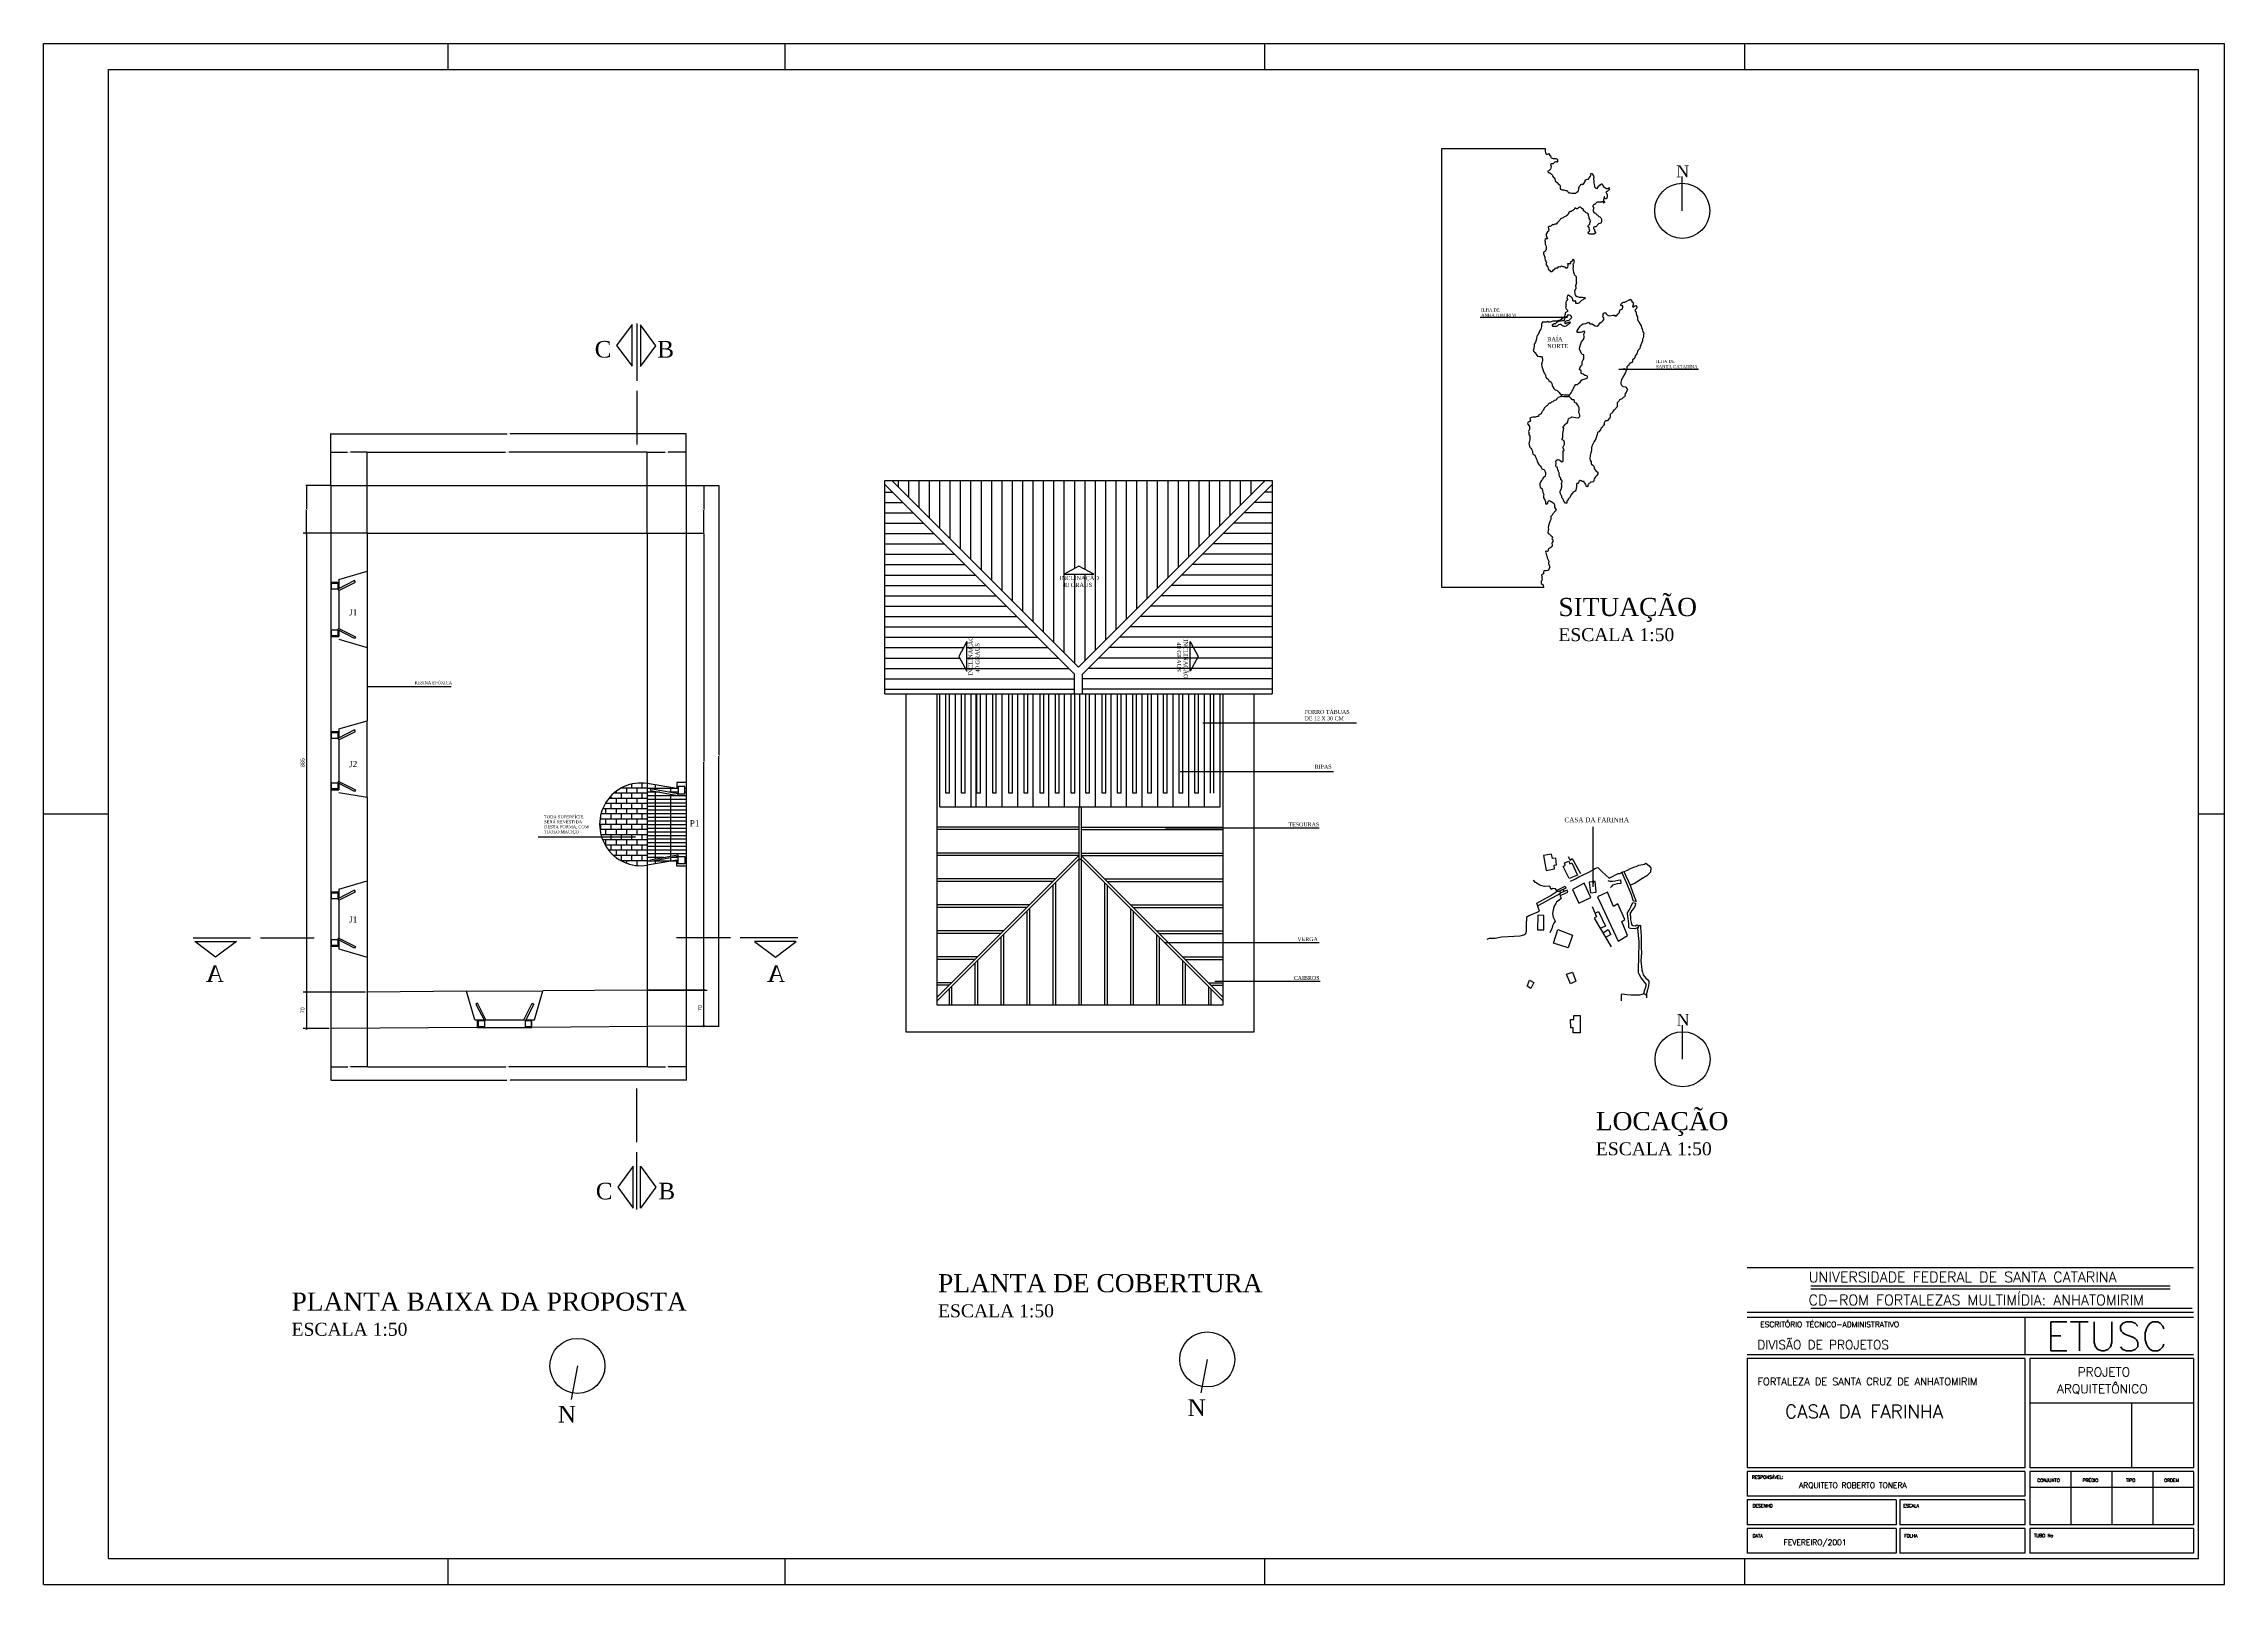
# Model space of a CAD drawing. Extents: x -1236 to 1911, y -280 to 323.
# Drawn here: x -1236 to -395, y -271 to 323 of the extents above; entities that cross this region are included whole.
import ezdxf

# ---------------------------------------------------------------- set-up
doc = ezdxf.new("R2010")
doc.units = 0
doc.header["$MEASUREMENT"] = 0
doc.layers.get('0').update_dxf_attribs({"linetype": 'CONTINUOUS'})
doc.layers.get('DEFPOINTS').update_dxf_attribs({"linetype": 'CONTINUOUS'})
for name, color, linetype in [('COBERTURA', 2, 'CONTINUOUS'), ('CONTINENTE', 1, 'CONTINUOUS'), ('COTAS', 1, 'CONTINUOUS'), ('ESQUADRIAS', 2, 'CONTINUOUS'), ('MARGEMINT', 6, 'CONTINUOUS'), ('MARGEMTEXT', 1, 'CONTINUOUS'), ('MARGEXT', 2, 'CONTINUOUS'), ('MARGINT', 6, 'CONTINUOUS'), ('PAREDE', 1, 'CONTINUOUS'), ('TEXT1', 3, 'CONTINUOUS'), ('TEXT2', 6, 'CONTINUOUS'), ('TEXTOS', 3, 'CONTINUOUS')]:
    doc.layers.add(name, color=color, linetype=linetype)
doc.styles.add('ROMANS', font='romans')
doc.dimstyles.get("Standard").update_dxf_attribs({"dimtxt": 0.18, "dimasz": 0.18, "dimexe": 0.18, "dimexo": 0.0625, "dimgap": 0.09, "dimtad": 0, "dimtih": 1, "dimtoh": 1, "dimdec": 4, "dimzin": 0, "dimtxsty": 'STANDARD', "dimcen": 0.09, "dimazin": 3, "dimtfac": 1, "dimtdec": 4, "dimtofl": 0, "dimtmove": 0, "dimatfit": 3, "dimtolj": 1, "dimtzin": 0})

# ---------------------------------------------------------------- blocks, each defined once
blk = doc.blocks.new('*D209')
at = {"color": 0, "linetype": 'BYBLOCK'}
for p, q in [((-988.63, 152.65), (-975.94, 152.65)), ((-976.12, 152.47), (-976.12, 48.63)), ((-976.12, -55.57), (-976.12, 48.27)), ((-988.63, -55.75), (-975.94, -55.75))]:
    blk.add_line(p, q, dxfattribs=at)
for points in [[(-976.15, 152.47), (-976.09, 152.47), (-976.12, 152.65)], [(-976.15, -55.57), (-976.09, -55.57), (-976.12, -55.75)]]:
    blk.add_solid(points, dxfattribs=at)
at = {"layer": 'DEFPOINTS', "color": 0, "linetype": 'BYBLOCK'}
for p in [(-988.69, 152.65), (-988.69, -55.75), (-976.12, -55.75)]:
    blk.add_point(p, dxfattribs=at)
at = {"color": 0, "linetype": 'BYBLOCK', "insert": (-976.12, 48.45), "char_height": 0.18, "attachment_point": 5}
blk.add_mtext('\\A1;208.4000', dxfattribs=at)
blk = doc.blocks.new('*D210')
at = {"color": 0, "linetype": 'BYBLOCK'}
for p, q in [((-1003.63, 134.25), (-981.73, 134.25)), ((-981.91, 134.07), (-981.91, 46.38)), ((-981.91, -41.67), (-981.91, 46.02)), ((-1003.63, -41.85), (-981.73, -41.85))]:
    blk.add_line(p, q, dxfattribs=at)
for points in [[(-981.94, 134.07), (-981.88, 134.07), (-981.91, 134.25)], [(-981.94, -41.67), (-981.88, -41.67), (-981.91, -41.85)]]:
    blk.add_solid(points, dxfattribs=at)
at = {"layer": 'DEFPOINTS', "color": 0, "linetype": 'BYBLOCK'}
for p in [(-1003.69, 134.25), (-981.91, 134.25), (-1003.69, -41.85)]:
    blk.add_point(p, dxfattribs=at)
at = {"color": 0, "linetype": 'BYBLOCK', "insert": (-981.91, 46.2), "char_height": 0.18, "attachment_point": 5}
blk.add_mtext('\\A1;881', dxfattribs=at)
blk = doc.blocks.new('*D211')
at = {"color": 0, "linetype": 'BYBLOCK'}
for p, q in [((-1125.69, -56.81), (-1125.69, -76.78)), ((-988.69, -55.81), (-988.69, -76.78)), ((-1125.51, -76.6), (-1057.82, -76.6)), ((-988.87, -76.6), (-1056.56, -76.6))]:
    blk.add_line(p, q, dxfattribs=at)
for points in [[(-1125.51, -76.57), (-1125.51, -76.63), (-1125.69, -76.6)], [(-988.87, -76.57), (-988.87, -76.63), (-988.69, -76.6)]]:
    blk.add_solid(points, dxfattribs=at)
at = {"layer": 'DEFPOINTS', "color": 0, "linetype": 'BYBLOCK'}
for p in [(-1125.69, -56.75), (-988.69, -55.75), (-1125.69, -76.6)]:
    blk.add_point(p, dxfattribs=at)
at = {"color": 0, "linetype": 'BYBLOCK', "insert": (-1057.19, -76.6), "char_height": 0.18, "attachment_point": 5}
blk.add_mtext('\\A1;137.0000', dxfattribs=at)
blk = doc.blocks.new('*D212')
at = {"color": 0, "linetype": 'BYBLOCK'}
for p, q in [((-1003.69, -41.92), (-1003.69, -71.61)), ((-1111.69, -42.71), (-1111.69, -71.61)), ((-1111.51, -71.43), (-1058.31, -71.43)), ((-1003.87, -71.43), (-1057.08, -71.43))]:
    blk.add_line(p, q, dxfattribs=at)
for points in [[(-1111.51, -71.4), (-1111.51, -71.46), (-1111.69, -71.43)], [(-1003.87, -71.4), (-1003.87, -71.46), (-1003.69, -71.43)]]:
    blk.add_solid(points, dxfattribs=at)
at = {"layer": 'DEFPOINTS', "color": 0, "linetype": 'BYBLOCK'}
for p in [(-1003.69, -41.85), (-1111.69, -42.64), (-1003.69, -71.43)]:
    blk.add_point(p, dxfattribs=at)
at = {"color": 0, "linetype": 'BYBLOCK', "insert": (-1057.69, -71.43), "char_height": 0.18, "attachment_point": 5}
blk.add_mtext('\\A1;108.0000', dxfattribs=at)
blk = doc.blocks.new('*D213')
at = {"color": 0, "linetype": 'BYBLOCK'}
for p, q in [((-1111.69, -42.71), (-1111.69, -71.61)), ((-1125.69, -56.81), (-1125.69, -71.61)), ((-1125.51, -71.43), (-1119.23, -71.43)), ((-1111.87, -71.43), (-1118.15, -71.43))]:
    blk.add_line(p, q, dxfattribs=at)
for points in [[(-1125.51, -71.4), (-1125.51, -71.46), (-1125.69, -71.43)], [(-1111.87, -71.4), (-1111.87, -71.46), (-1111.69, -71.43)]]:
    blk.add_solid(points, dxfattribs=at)
at = {"layer": 'DEFPOINTS', "color": 0, "linetype": 'BYBLOCK'}
for p in [(-1111.69, -42.64), (-1125.69, -56.75), (-1111.69, -71.43)]:
    blk.add_point(p, dxfattribs=at)
at = {"color": 0, "linetype": 'BYBLOCK', "insert": (-1118.69, -71.43), "char_height": 0.18, "attachment_point": 5}
blk.add_mtext('\\A1;14.0000', dxfattribs=at)
blk = doc.blocks.new('_DOTSMALL')
at = {"color": 0, "linetype": 'BYBLOCK', "const_width": 0.5}
blk.add_lwpolyline([(-0.0625, 0, 1), (0.0625, 0, 1)], format="xyb", close=True, dxfattribs=at)
blk = doc.blocks.new('*D214')
at = {"color": 0, "linetype": 'BYBLOCK'}
for p, q in [((-1003.69, -41.92), (-1003.69, -71.61)), ((-988.69, -55.81), (-988.69, -71.61)), ((-1003.51, -71.43), (-996.73, -71.43)), ((-988.87, -71.43), (-995.65, -71.43))]:
    blk.add_line(p, q, dxfattribs=at)
for points in [[(-1003.51, -71.4), (-1003.51, -71.46), (-1003.69, -71.43)], [(-988.87, -71.4), (-988.87, -71.46), (-988.69, -71.43)]]:
    blk.add_solid(points, dxfattribs=at)
at = {"layer": 'DEFPOINTS', "color": 0, "linetype": 'BYBLOCK'}
for p in [(-1003.69, -41.85), (-988.69, -55.75), (-988.69, -71.43)]:
    blk.add_point(p, dxfattribs=at)
at = {"color": 0, "linetype": 'BYBLOCK', "insert": (-996.19, -71.43), "char_height": 0.18, "attachment_point": 5}
blk.add_mtext('\\A1;15.0000', dxfattribs=at)
blk = doc.blocks.new('*D215')
at = {"color": 0, "linetype": 'BYBLOCK'}
for p, q in [((-1125.69, 152.72), (-1125.69, 172.69)), ((-1125.51, 172.51), (-1057.85, 172.51)), ((-988.87, 172.51), (-1056.53, 172.51)), ((-988.69, 152.72), (-988.69, 172.69))]:
    blk.add_line(p, q, dxfattribs=at)
for points in [[(-1125.51, 172.54), (-1125.51, 172.48), (-1125.69, 172.51)], [(-988.87, 172.54), (-988.87, 172.48), (-988.69, 172.51)]]:
    blk.add_solid(points, dxfattribs=at)
at = {"layer": 'DEFPOINTS', "color": 0, "linetype": 'BYBLOCK'}
for p in [(-988.69, 172.51), (-1125.69, 152.65), (-988.69, 152.65)]:
    blk.add_point(p, dxfattribs=at)
at = {"color": 0, "linetype": 'BYBLOCK', "insert": (-1057.19, 172.51), "char_height": 0.18, "attachment_point": 5}
blk.add_mtext('\\A1;685.0000', dxfattribs=at)
blk = doc.blocks.new('*D216')
at = {"color": 0, "linetype": 'BYBLOCK'}
for p, q in [((-1111.69, 134.32), (-1111.69, 165.67)), ((-1111.51, 165.49), (-1058.34, 165.49)), ((-1003.87, 165.49), (-1057.05, 165.49)), ((-1003.69, 134.32), (-1003.69, 165.67))]:
    blk.add_line(p, q, dxfattribs=at)
for points in [[(-1111.51, 165.52), (-1111.51, 165.46), (-1111.69, 165.49)], [(-1003.87, 165.52), (-1003.87, 165.46), (-1003.69, 165.49)]]:
    blk.add_solid(points, dxfattribs=at)
at = {"layer": 'DEFPOINTS', "color": 0, "linetype": 'BYBLOCK'}
for p in [(-1003.69, 165.49), (-1111.69, 134.25), (-1003.69, 134.25)]:
    blk.add_point(p, dxfattribs=at)
at = {"color": 0, "linetype": 'BYBLOCK', "insert": (-1057.69, 165.49), "char_height": 0.18, "attachment_point": 5}
blk.add_mtext('\\A1;540.0000', dxfattribs=at)
blk = doc.blocks.new('*D217')
at = {"color": 0, "linetype": 'BYBLOCK'}
for p, q in [((-1125.69, 152.72), (-1125.69, 165.67)), ((-1125.51, 165.49), (-1119.25, 165.49)), ((-1111.87, 165.49), (-1118.14, 165.49)), ((-1111.69, 134.32), (-1111.69, 165.67))]:
    blk.add_line(p, q, dxfattribs=at)
for points in [[(-1125.51, 165.52), (-1125.51, 165.46), (-1125.69, 165.49)], [(-1111.87, 165.52), (-1111.87, 165.46), (-1111.69, 165.49)]]:
    blk.add_solid(points, dxfattribs=at)
at = {"layer": 'DEFPOINTS', "color": 0, "linetype": 'BYBLOCK'}
for p in [(-1111.69, 165.49), (-1125.69, 152.65), (-1111.69, 134.25)]:
    blk.add_point(p, dxfattribs=at)
at = {"color": 0, "linetype": 'BYBLOCK', "insert": (-1118.69, 165.49), "char_height": 0.18, "attachment_point": 5}
blk.add_mtext('\\A1;70.0000', dxfattribs=at)
blk = doc.blocks.new('*D218')
at = {"color": 0, "linetype": 'BYBLOCK'}
for p, q in [((-1125.76, 152.65), (-1135.32, 152.65)), ((-1135.14, 152.47), (-1135.14, 143.63)), ((-1135.14, 134.43), (-1135.14, 143.27)), ((-1111.76, 134.25), (-1135.32, 134.25))]:
    blk.add_line(p, q, dxfattribs=at)
for points in [[(-1135.17, 152.47), (-1135.11, 152.47), (-1135.14, 152.65)], [(-1135.17, 134.43), (-1135.11, 134.43), (-1135.14, 134.25)]]:
    blk.add_solid(points, dxfattribs=at)
at = {"layer": 'DEFPOINTS', "color": 0, "linetype": 'BYBLOCK'}
for p in [(-1125.69, 152.65), (-1135.14, 134.25), (-1111.69, 134.25)]:
    blk.add_point(p, dxfattribs=at)
at = {"color": 0, "linetype": 'BYBLOCK', "insert": (-1135.14, 143.45), "char_height": 0.18, "attachment_point": 5}
blk.add_mtext('\\A1;92.0000', dxfattribs=at)
blk = doc.blocks.new('*D219')
at = {"color": 0, "linetype": 'BYBLOCK'}
for p, q in [((-1003.69, 134.32), (-1003.69, 165.67)), ((-1003.51, 165.49), (-996.76, 165.49)), ((-988.87, 165.49), (-995.62, 165.49)), ((-988.69, 152.72), (-988.69, 165.67))]:
    blk.add_line(p, q, dxfattribs=at)
for points in [[(-1003.51, 165.52), (-1003.51, 165.46), (-1003.69, 165.49)], [(-988.87, 165.52), (-988.87, 165.46), (-988.69, 165.49)]]:
    blk.add_solid(points, dxfattribs=at)
at = {"layer": 'DEFPOINTS', "color": 0, "linetype": 'BYBLOCK'}
for p in [(-988.69, 165.49), (-988.69, 152.65), (-1003.69, 134.25)]:
    blk.add_point(p, dxfattribs=at)
at = {"color": 0, "linetype": 'BYBLOCK', "insert": (-996.19, 165.49), "char_height": 0.18, "attachment_point": 5}
blk.add_mtext('\\A1;75.0000', dxfattribs=at)
blk = doc.blocks.new('*D220')
at = {"color": 0, "linetype": 'BYBLOCK'}
for p, q in [((-988.63, 152.65), (-981.73, 152.65)), ((-981.91, 152.47), (-981.91, 143.63)), ((-981.91, 134.43), (-981.91, 143.27)), ((-1003.63, 134.25), (-981.73, 134.25))]:
    blk.add_line(p, q, dxfattribs=at)
for points in [[(-981.94, 152.47), (-981.88, 152.47), (-981.91, 152.65)], [(-981.94, 134.43), (-981.88, 134.43), (-981.91, 134.25)]]:
    blk.add_solid(points, dxfattribs=at)
at = {"layer": 'DEFPOINTS', "color": 0, "linetype": 'BYBLOCK'}
for p in [(-988.69, 152.65), (-981.91, 152.65), (-1003.69, 134.25)]:
    blk.add_point(p, dxfattribs=at)
at = {"color": 0, "linetype": 'BYBLOCK', "insert": (-981.91, 143.45), "char_height": 0.18, "attachment_point": 5}
blk.add_mtext('\\A1;18.4000', dxfattribs=at)

msp = doc.modelspace()

# ---------------------------------------------------------------- linework, layer by layer
at = {"layer": 'COBERTURA'}
for p, q in [((-912.056686, 154.591879), (-762.7621, 154.591879)), ((-912.056686, 72.382756), (-912.056686, 154.591879)), ((-912.056686, 153.013393), (-838.913771, 79.870479)), ((-909.392531, 154.591879), (-837.413771, 82.613119)), ((-906.874472, 152.07382), (-906.874472, 154.591879)), ((-902.874472, 148.07382), (-902.874472, 154.591879)), ((-898.874472, 144.07382), (-898.874472, 154.591879)), ((-894.874472, 140.07382), (-894.874472, 154.591879)), ((-890.874472, 136.07382), (-890.874472, 154.591879)), ((-886.874472, 132.07382), (-886.874472, 154.591879)), ((-882.874472, 128.07382), (-882.874472, 154.591879)), ((-878.874472, 124.07382), (-878.874472, 154.591879)), ((-874.874472, 120.07382), (-874.874472, 154.591879)), ((-870.874472, 116.07382), (-870.874472, 154.591879)), ((-866.874472, 112.07382), (-866.874472, 154.591879)), ((-862.874472, 108.07382), (-862.874472, 154.591879)), ((-858.874472, 104.07382), (-858.874472, 154.591879)), ((-854.874472, 100.07382), (-854.874472, 154.591879)), ((-850.874472, 96.07382), (-850.874472, 154.591879)), ((-846.874472, 92.07382), (-846.874472, 154.591879)), ((-842.874472, 88.07382), (-842.874472, 154.591879)), ((-838.874472, 120.668431), (-838.874472, 154.591879)), ((-765.435012, 154.591879), (-837.413771, 82.613119)), ((-762.770857, 153.013393), (-835.913771, 79.870479)), ((-834.874472, 120.260566), (-834.874472, 154.591879)), ((-830.874472, 89.152418), (-830.874472, 154.591879)), ((-826.874472, 93.152418), (-826.874472, 154.591879)), ((-822.874472, 97.152418), (-822.874472, 154.591879)), ((-818.874472, 101.152418), (-818.874472, 154.591879)), ((-814.874472, 105.152418), (-814.874472, 154.591879)), ((-810.874472, 109.152418), (-810.874472, 154.591879)), ((-806.874472, 113.152418), (-806.874472, 154.591879)), ((-802.874472, 117.152418), (-802.874472, 154.591879)), ((-798.874472, 121.152418), (-798.874472, 154.591879)), ((-794.874472, 125.152418), (-794.874472, 154.591879)), ((-790.874472, 129.152418), (-790.874472, 154.591879)), ((-786.874472, 133.152418), (-786.874472, 154.591879)), ((-782.874472, 137.152418), (-782.874472, 154.591879)), ((-778.874472, 141.152418), (-778.874472, 154.591879)), ((-774.874472, 145.152418), (-774.874472, 154.591879)), ((-770.874472, 149.152418), (-770.874472, 154.591879)), ((-762.770857, 154.591879), (-762.770857, 72.382756)), ((-912.056686, 150.133485), (-909.176777, 150.133485)), ((-912.056686, 146.133485), (-905.176777, 146.133485)), ((-762.770857, 146.133485), (-769.650765, 146.133485)), ((-762.770857, 150.133485), (-765.650765, 150.133485)), ((-912.056686, 142.133485), (-901.176777, 142.133485)), ((-912.056686, 138.133485), (-897.176777, 138.133485)), ((-762.770857, 138.133485), (-777.650765, 138.133485)), ((-762.770857, 142.133485), (-773.650765, 142.133485)), ((-912.056686, 134.133485), (-893.176777, 134.133485)), ((-912.056686, 130.133485), (-889.176777, 130.133485)), ((-762.770857, 130.133485), (-785.650765, 130.133485)), ((-762.770857, 134.133485), (-781.650765, 134.133485)), ((-912.056686, 126.133485), (-885.176777, 126.133485)), ((-912.056686, 122.133485), (-881.176777, 122.133485)), ((-912.056686, 118.133485), (-877.176777, 118.133485)), ((-838.874472, 84.07382), (-838.874472, 118.473889)), ((-834.874472, 85.152418), (-834.874472, 118.473889)), ((-762.770857, 118.133485), (-797.650765, 118.133485)), ((-762.770857, 122.133485), (-793.650765, 122.133485)), ((-762.770857, 126.133485), (-789.650765, 126.133485)), ((-912.056686, 114.133485), (-873.176777, 114.133485)), ((-912.056686, 110.133485), (-869.176777, 110.133485)), ((-762.770857, 110.133485), (-805.650765, 110.133485)), ((-762.770857, 114.133485), (-801.650765, 114.133485)), ((-912.056686, 106.133485), (-865.176777, 106.133485)), ((-912.056686, 102.133485), (-861.176777, 102.133485)), ((-762.770857, 102.133485), (-813.650765, 102.133485)), ((-762.770857, 106.133485), (-809.650765, 106.133485)), ((-912.056686, 98.133485), (-857.176777, 98.133485)), ((-912.056686, 94.133485), (-853.176777, 94.133485)), ((-762.770857, 94.133485), (-821.650765, 94.133485)), ((-762.770857, 98.133485), (-817.650765, 98.133485)), ((-912.056686, 90.133485), (-881.78662, 90.133485)), ((-912.056686, 86.133485), (-883.234121, 86.133485)), ((-880.519761, 90.133485), (-849.176777, 90.133485)), ((-880.519761, 86.133485), (-845.176777, 86.133485)), ((-762.770857, 86.133485), (-829.650765, 86.133485)), ((-762.770857, 90.133485), (-825.650765, 90.133485)), ((-912.056686, 82.133485), (-881.100118, 82.133485)), ((-912.056686, 78.133485), (-838.913771, 78.133485)), ((-880.519761, 82.133485), (-841.176777, 82.133485)), ((-838.913771, 72.382756), (-838.913771, 79.870479)), ((-835.913771, 72.382756), (-835.913771, 79.870479)), ((-762.770857, 78.133485), (-835.913771, 78.133485)), ((-762.770857, 82.133485), (-833.650765, 82.133485)), ((-912.056686, 74.133485), (-838.913771, 74.133485)), ((-904.04831, 72.382756), (-904.04831, -57.933969)), ((-892.04831, 72.382756), (-892.04831, -47.533969)), ((-890.831978, 28.802684), (-890.831978, 72.382756)), ((-888.531978, 33.970289), (-888.531978, 72.382756)), ((-887.131978, 33.970289), (-887.131978, 72.382756)), ((-887.131978, 33.970289), (-887.131978, 72.382756)), ((-884.831978, 28.802684), (-884.831978, 72.382756)), ((-882.531978, 33.970289), (-882.531978, 72.382756)), ((-881.131978, 33.970289), (-881.131978, 72.382756)), ((-881.131978, 33.970289), (-881.131978, 72.382756)), ((-878.831978, 28.802684), (-878.831978, 72.382756)), ((-876.831978, 28.802684), (-876.831978, 72.382756)), ((-876.58929, 33.970289), (-876.58929, 72.382756)), ((-875.18929, 33.970289), (-875.18929, 72.382756)), ((-875.18929, 33.970289), (-875.18929, 72.382756)), ((-872.831978, 28.802684), (-872.831978, 72.382756)), ((-870.494224, 33.970289), (-870.494224, 72.382756)), ((-869.094224, 33.970289), (-869.094224, 72.382756)), ((-869.094224, 33.970289), (-869.094224, 72.382756)), ((-866.831978, 28.802684), (-866.831978, 72.382756)), ((-864.24678, 33.970289), (-864.24678, 72.382756)), ((-862.84678, 33.970289), (-862.84678, 72.382756)), ((-862.84678, 33.970289), (-862.84678, 72.382756)), ((-860.831978, 28.802684), (-860.831978, 72.382756)), ((-858.304092, 33.970289), (-858.304092, 72.382756)), ((-856.904092, 33.970289), (-856.904092, 72.382756)), ((-856.904092, 33.970289), (-856.904092, 72.382756)), ((-854.831978, 28.802684), (-854.831978, 72.382756)), ((-852.209026, 33.970289), (-852.209026, 72.382756)), ((-850.809026, 33.970289), (-850.809026, 72.382756)), ((-850.809026, 33.970289), (-850.809026, 72.382756)), ((-848.831978, 28.802684), (-848.831978, 72.382756)), ((-846.266336, 33.970289), (-846.266336, 72.382756)), ((-844.866336, 33.970289), (-844.866336, 72.382756)), ((-844.866336, 33.970289), (-844.866336, 72.382756)), ((-842.831978, 28.802684), (-842.831978, 72.382756)), ((-840.17127, 33.970289), (-840.17127, 72.382756)), ((-838.77127, 33.970289), (-838.77127, 72.382756)), ((-838.77127, 33.970289), (-838.77127, 72.382756)), ((-836.831978, 28.802684), (-836.831978, 72.382756)), ((-762.770857, 74.133485), (-835.913771, 74.133485)), ((-834.533333, 33.970289), (-834.533333, 72.382756)), ((-833.133333, 33.970289), (-833.133333, 72.382756)), ((-833.133333, 33.970289), (-833.133333, 72.382756)), ((-830.831978, 28.802684), (-830.831978, 72.382756)), ((-828.285892, 33.970289), (-828.285892, 72.382756)), ((-826.885892, 33.970289), (-826.885892, 72.382756)), ((-826.885892, 33.970289), (-826.885892, 72.382756)), ((-824.831978, 28.802684), (-824.831978, 72.382756)), ((-822.343201, 33.970289), (-822.343201, 72.382756)), ((-820.943201, 33.970289), (-820.943201, 72.382756)), ((-820.943201, 33.970289), (-820.943201, 72.382756)), ((-818.831978, 28.802684), (-818.831978, 72.382756)), ((-816.400513, 33.970289), (-816.400513, 72.382756)), ((-815.000513, 33.970289), (-815.000513, 72.382756)), ((-815.000513, 33.970289), (-815.000513, 72.382756)), ((-812.831978, 28.802684), (-812.831978, 72.382756)), ((-810.610199, 33.970289), (-810.610199, 72.382756)), ((-809.210199, 33.970289), (-809.210199, 72.382756)), ((-809.210199, 33.970289), (-809.210199, 72.382756)), ((-806.831978, 28.802684), (-806.831978, 72.382756)), ((-804.667511, 33.970289), (-804.667511, 72.382756)), ((-803.267511, 33.970289), (-803.267511, 72.382756)), ((-803.267511, 33.970289), (-803.267511, 72.382756)), ((-800.831978, 28.802684), (-800.831978, 72.382756)), ((-798.572445, 33.970289), (-798.572445, 72.382756)), ((-797.172445, 33.970289), (-797.172445, 72.382756)), ((-797.172445, 33.970289), (-797.172445, 72.382756)), ((-794.831978, 28.802684), (-794.831978, 72.382756)), ((-792.553939, 33.970289), (-792.553939, 72.382756)), ((-791.153939, 33.970289), (-791.153939, 72.382756)), ((-791.153939, 33.970289), (-791.153939, 72.382756)), ((-788.831978, 28.802684), (-788.831978, 72.382756)), ((-786.553939, 33.970289), (-786.553939, 72.382756)), ((-785.153939, 33.970289), (-785.153939, 72.382756)), ((-785.153939, 33.970289), (-785.153939, 72.382756)), ((-782.831978, 28.802684), (-782.831978, 72.382756)), ((-781.615645, -47.533969), (-781.615645, 72.382756)), ((-769.615645, -57.933969), (-769.615645, 72.382756)), ((-887.131978, 33.970289), (-888.531978, 33.970289)), ((-881.131978, 33.970289), (-882.531978, 33.970289)), ((-875.18929, 33.970289), (-876.58929, 33.970289)), ((-869.094224, 33.970289), (-870.494224, 33.970289)), ((-862.84678, 33.970289), (-864.24678, 33.970289)), ((-856.904092, 33.970289), (-858.304092, 33.970289)), ((-850.809026, 33.970289), (-852.209026, 33.970289)), ((-844.866336, 33.970289), (-846.266336, 33.970289)), ((-838.77127, 33.970289), (-840.17127, 33.970289)), ((-833.133333, 33.970289), (-834.533333, 33.970289)), ((-826.885892, 33.970289), (-828.285892, 33.970289)), ((-820.943201, 33.970289), (-822.343201, 33.970289)), ((-815.000513, 33.970289), (-816.400513, 33.970289)), ((-809.210199, 33.970289), (-810.610199, 33.970289)), ((-803.267511, 33.970289), (-804.667511, 33.970289)), ((-797.172445, 33.970289), (-798.572445, 33.970289)), ((-791.153939, 33.970289), (-792.553939, 33.970289)), ((-837.331978, 20.960259), (-892.04831, 20.960259)), ((-837.331978, 19.960259), (-892.04831, 19.960259)), ((-836.331978, 20.960259), (-781.615645, 20.960259)), ((-836.331978, 19.960259), (-781.615645, 19.960259)), ((-837.331978, 10.960259), (-892.04831, 10.960259)), ((-837.331978, 9.960259), (-892.04831, 9.960259)), ((-837.331978, 8.546046), (-837.331978, -47.533969)), ((-837.331978, 8.546046), (-836.331978, 8.546046)), ((-836.331978, 10.960259), (-781.615645, 10.960259)), ((-836.331978, 9.960259), (-781.615645, 9.960259)), ((-836.331978, 8.546046), (-836.331978, -47.533969)), ((-846.331978, 0.960259), (-892.04831, 0.960259)), ((-827.331978, 0.960259), (-781.615645, 0.960259)), ((-847.331978, -0.039741), (-892.04831, -0.039741)), ((-847.331978, -1.453954), (-847.331978, -47.533969)), ((-846.331978, -0.453954), (-846.331978, -47.533969)), ((-827.331978, -0.453954), (-827.331978, -47.533969)), ((-826.331978, -0.039741), (-781.615645, -0.039741)), ((-826.331978, -1.453954), (-826.331978, -47.533969)), ((-856.331978, -9.039741), (-892.04831, -9.039741)), ((-857.331978, -10.039741), (-892.04831, -10.039741)), ((-857.331978, -11.453954), (-857.331978, -47.533969)), ((-856.331978, -10.453954), (-856.331978, -47.533969)), ((-817.331978, -9.039741), (-781.615645, -9.039741)), ((-817.331978, -10.453954), (-817.331978, -47.533969)), ((-816.331978, -10.039741), (-781.615645, -10.039741)), ((-816.331978, -11.453954), (-816.331978, -47.533969)), ((-866.331978, -19.039741), (-892.04831, -19.039741)), ((-867.331978, -20.039741), (-892.04831, -20.039741)), ((-867.331978, -21.453954), (-867.331978, -47.533969)), ((-866.331978, -20.453954), (-866.331978, -47.533969)), ((-807.331978, -19.039741), (-781.615645, -19.039741)), ((-807.331978, -20.453954), (-807.331978, -47.533969)), ((-806.331978, -20.039741), (-781.615645, -20.039741)), ((-806.331978, -21.453954), (-806.331978, -47.533969)), ((-876.331978, -29.039741), (-892.04831, -29.039741)), ((-877.331978, -30.039741), (-892.04831, -30.039741)), ((-877.331978, -31.453954), (-877.331978, -47.533969)), ((-876.331978, -30.453954), (-876.331978, -47.533969)), ((-797.331978, -29.039741), (-781.615645, -29.039741)), ((-797.331978, -30.453954), (-797.331978, -47.533969)), ((-796.331978, -30.039741), (-781.615645, -30.039741)), ((-796.331978, -31.453954), (-796.331978, -47.533969)), ((-886.331978, -39.039741), (-892.04831, -39.039741)), ((-887.331978, -40.039741), (-892.04831, -40.039741)), ((-887.331978, -41.453954), (-887.331978, -47.533969)), ((-886.331978, -40.453954), (-886.331978, -47.533969)), ((-787.331978, -39.039741), (-781.615645, -39.039741)), ((-787.331978, -40.453954), (-787.331978, -47.533969)), ((-786.331978, -40.039741), (-781.615645, -40.039741)), ((-786.331978, -41.453954), (-786.331978, -47.533969)), ((-892.04831, -47.533969), (-781.615645, -47.533969)), ((-904.04831, -57.933969), (-769.615645, -57.933969))]:
    msp.add_line(p, q, dxfattribs=at)
at = {"layer": 'COBERTURA', "color": 2}
for p, q in [((-837.331978, 28.802684), (-837.331978, 8.546046)), ((-836.331978, 28.802684), (-836.331978, 8.546046)), ((-892.04831, -44.756073), (-837.331978, 9.960259)), ((-892.04831, -46.170287), (-837.331978, 8.546046)), ((-781.615645, -44.756073), (-836.331978, 9.960259)), ((-781.615645, -46.170287), (-836.331978, 8.546046))]:
    msp.add_line(p, q, dxfattribs=at)
at = {"layer": 'CONTINENTE'}
for p, q in [((-657.498019, 282.529881), (-657.457525, 281.648816)), ((-657.457525, 281.648816), (-657.370639, 280.954464)), ((-657.370639, 280.954464), (-657.109983, 280.390304)), ((-657.109983, 280.390304), (-656.675556, 280.346907)), ((-656.675556, 280.346907), (-656.328017, 280.520495)), ((-656.328017, 280.520495), (-656.06736, 280.694083)), ((-656.06736, 280.694083), (-655.89359, 280.563892)), ((-655.89359, 280.563892), (-655.850147, 280.216716)), ((-655.850147, 280.216716), (-655.589491, 279.869541)), ((-655.589491, 279.869541), (-655.328835, 279.695952)), ((-655.328835, 279.695952), (-655.198506, 279.522365)), ((-655.198506, 279.522365), (-655.198506, 279.175189)), ((-655.198506, 279.175189), (-655.155064, 278.958204)), ((-655.155064, 278.958204), (-654.720637, 278.828013)), ((-654.720637, 278.828013), (-654.373098, 278.697822)), ((-654.373098, 278.697822), (-653.7649, 278.74122)), ((-653.7649, 278.74122), (-653.28703, 278.654426)), ((-653.28703, 278.654426), (-652.765718, 278.480838)), ((-652.765718, 278.480838), (-652.635392, 278.350647)), ((-652.678835, 277.74309), (-652.722275, 277.43931)), ((-652.635392, 278.350647), (-652.678835, 277.74309)), ((-656.371459, 273.880759), (-656.414902, 273.576981)), ((-656.414902, 273.576981), (-656.06736, 273.316599)), ((-655.980475, 274.01095), (-656.371459, 273.880759)), ((-656.06736, 273.316599), (-655.589491, 273.186409)), ((-655.676376, 274.358126), (-655.980475, 274.01095)), ((-655.372277, 274.661904), (-655.676376, 274.358126)), ((-655.589491, 273.186409), (-655.024736, 272.709042)), ((-655.111621, 276.658165), (-655.372277, 276.354387)), ((-655.372277, 276.354387), (-655.285392, 275.963814)), ((-655.241949, 275.095875), (-655.372277, 274.661904)), ((-655.285392, 275.963814), (-655.111621, 275.660035)), ((-655.111621, 275.660035), (-655.241949, 275.095875)), ((-654.93785, 276.701563), (-655.111621, 276.658165)), ((-655.024736, 272.709042), (-654.677194, 272.44866)), ((-654.633751, 276.701563), (-654.93785, 276.701563)), ((-654.677194, 272.44866), (-654.546868, 272.144882)), ((-654.329655, 276.658165), (-654.633751, 276.701563)), ((-654.546868, 272.144882), (-654.459983, 271.754309)), ((-654.459983, 271.754309), (-654.286212, 271.45053)), ((-654.112441, 276.918547), (-654.329655, 276.658165)), ((-654.286212, 271.45053), (-653.982113, 271.233544)), ((-653.938671, 277.222326), (-654.112441, 276.918547)), ((-653.982113, 271.233544), (-653.7649, 270.842972)), ((-653.678014, 277.309119), (-653.938671, 277.222326)), ((-653.7649, 270.842972), (-653.591129, 270.278812)), ((-653.417358, 277.482708), (-653.678014, 277.309119)), ((-653.591129, 270.278812), (-653.591129, 269.975032)), ((-653.591129, 269.975032), (-652.852603, 269.410873)), ((-653.069816, 277.482708), (-653.417358, 277.482708)), ((-652.852603, 277.352517), (-653.069816, 277.482708)), ((-652.722275, 277.43931), (-652.852603, 277.352517)), ((-652.852603, 269.410873), (-652.374736, 268.933506)), ((-642.513254, 269.04235), (-642.252598, 269.476319)), ((-642.252598, 269.476319), (-642.035385, 269.823495)), ((-642.035385, 270.387655), (-641.6444, 270.648037)), ((-642.035385, 269.823495), (-642.035385, 270.387655)), ((-641.6444, 270.648037), (-641.123088, 270.734831)), ((-641.123088, 270.734831), (-640.688663, 270.778228)), ((-640.688663, 270.778228), (-640.558335, 270.951816)), ((-640.558335, 270.951816), (-640.384564, 271.342389)), ((-640.384564, 271.342389), (-639.924201, 271.863152)), ((-639.924201, 271.863152), (-639.793873, 272.210328)), ((-639.880758, 272.687694), (-639.663545, 273.03487)), ((-639.793873, 272.210328), (-639.880758, 272.687694)), ((-639.663545, 273.03487), (-639.229118, 272.774488)), ((-639.229118, 272.774488), (-639.011904, 272.47071)), ((-639.011904, 272.47071), (-638.838134, 272.080138)), ((-638.838134, 272.080138), (-638.707806, 271.385785)), ((-638.751248, 270.951816), (-638.838134, 270.60464)), ((-638.838134, 270.60464), (-638.707806, 270.127273)), ((-638.707806, 271.385785), (-638.751248, 270.951816)), ((-638.707806, 270.127273), (-638.707806, 269.823495)), ((-638.707806, 269.823495), (-638.707806, 269.259334)), ((-638.707806, 269.259334), (-638.577477, 268.695174)), ((-604.571335, 258.540009), (-604.571335, 271.728145)), ((-652.374736, 268.933506), (-652.027194, 268.629727)), ((-652.027194, 268.629727), (-651.63621, 268.347998)), ((-651.63621, 268.347998), (-651.592767, 267.783838)), ((-651.592767, 267.783838), (-651.63621, 267.263075)), ((-651.63621, 267.263075), (-651.549324, 266.872501)), ((-651.549324, 266.872501), (-651.028012, 266.655517)), ((-651.028012, 266.655517), (-650.419816, 266.612119)), ((-650.419816, 266.612119), (-649.594405, 266.395135)), ((-649.594405, 266.395135), (-648.986207, 266.351737)), ((-648.986207, 266.351737), (-648.638668, 265.917768)), ((-648.638668, 265.917768), (-648.334569, 265.527196)), ((-648.334569, 265.527196), (-647.726371, 265.483799)), ((-647.726371, 265.483799), (-647.161616, 265.397005)), ((-647.161616, 265.397005), (-646.37965, 265.353609)), ((-646.37965, 265.353609), (-645.597681, 265.353609)), ((-645.597681, 265.353609), (-645.163254, 265.744181)), ((-645.163254, 265.744181), (-644.772272, 266.134754)), ((-644.772272, 266.134754), (-644.555059, 266.395135)), ((-644.555059, 266.395135), (-644.511616, 267.002693)), ((-644.511616, 267.436662), (-644.164075, 268.087616)), ((-644.511616, 267.002693), (-644.511616, 267.436662)), ((-644.164075, 268.087616), (-643.859976, 268.391395)), ((-643.859976, 268.391395), (-643.512434, 268.955556)), ((-643.512434, 268.955556), (-643.034564, 268.651778)), ((-643.034564, 268.651778), (-642.513254, 269.04235)), ((-638.794691, 260.796928), (-638.968462, 260.536546)), ((-638.707806, 260.927118), (-638.794691, 260.796928)), ((-638.447149, 260.970515), (-638.707806, 260.927118)), ((-638.577477, 268.695174), (-638.403709, 268.217807)), ((-638.186496, 261.057309), (-638.447149, 260.970515)), ((-638.403709, 268.217807), (-638.403709, 267.783838)), ((-638.403709, 267.783838), (-637.925839, 267.219677)), ((-638.012725, 261.230897), (-638.186496, 261.057309)), ((-637.838954, 261.361087), (-638.012725, 261.230897)), ((-637.925839, 267.219677), (-637.361084, 267.089486)), ((-637.708626, 261.578073), (-637.838954, 261.361087)), ((-637.62174, 261.708263), (-637.708626, 261.578073)), ((-637.491412, 261.795056), (-637.62174, 261.708263)), ((-637.317641, 261.838454), (-637.491412, 261.795056)), ((-637.361084, 267.089486), (-637.187313, 267.566853)), ((-637.056985, 261.838454), (-637.317641, 261.838454)), ((-637.187313, 267.566853), (-636.752886, 268.131013)), ((-636.796329, 261.838454), (-637.056985, 261.838454)), ((-636.44879, 261.838454), (-636.796329, 261.838454)), ((-636.752886, 268.131013), (-636.361904, 268.304602)), ((-636.318462, 261.881851), (-636.44879, 261.838454)), ((-636.361904, 268.304602), (-636.101248, 268.738571)), ((-636.101248, 261.838454), (-636.318462, 261.881851)), ((-636.101248, 268.738571), (-635.753707, 268.998952)), ((-635.753707, 261.838454), (-636.101248, 261.838454)), ((-635.753707, 268.998952), (-635.406165, 268.912159)), ((-635.579936, 262.012042), (-635.753707, 261.838454)), ((-635.188951, 261.968645), (-635.579936, 262.012042)), ((-635.406165, 268.912159), (-635.188951, 268.347998)), ((-635.188951, 268.347998), (-635.015181, 268.000822)), ((-634.928295, 261.881851), (-635.188951, 261.968645)), ((-635.015181, 268.000822), (-634.797967, 267.697044)), ((-634.884853, 262.879981), (-634.971738, 262.706394)), ((-634.971738, 262.706394), (-634.971738, 262.576203)), ((-634.971738, 262.576203), (-634.928295, 262.446012)), ((-634.928295, 262.446012), (-634.580754, 261.838454)), ((-634.711082, 261.534675), (-634.928295, 261.881851)), ((-634.797967, 263.010172), (-634.884853, 262.879981)), ((-634.797967, 267.697044), (-634.493871, 267.480059)), ((-634.754524, 263.140363), (-634.797967, 263.010172)), ((-634.711082, 263.61773), (-634.754524, 263.31395)), ((-634.754524, 263.31395), (-634.754524, 263.140363)), ((-634.624196, 264.051699), (-634.711082, 264.008302)), ((-634.711082, 264.008302), (-634.711082, 263.704524)), ((-634.711082, 263.704524), (-634.711082, 263.61773)), ((-634.580754, 261.708263), (-634.711082, 261.534675)), ((-634.493871, 263.921508), (-634.624196, 264.051699)), ((-634.580754, 261.838454), (-634.580754, 261.708263)), ((-634.493871, 267.480059), (-634.146329, 267.349868)), ((-634.493871, 263.61773), (-634.493871, 263.921508)), ((-634.363543, 263.31395), (-634.493871, 263.61773)), ((-634.059444, 263.140363), (-634.363543, 263.31395)), ((-634.146329, 267.349868), (-633.84223, 267.17628)), ((-633.885673, 265.917768), (-634.059444, 265.570592)), ((-634.059444, 265.570592), (-633.711902, 265.049829)), ((-633.84223, 263.140363), (-634.059444, 263.140363)), ((-633.451246, 266.134754), (-633.885673, 265.917768)), ((-633.84223, 267.17628), (-633.407803, 267.089486)), ((-633.668459, 263.487539), (-633.84223, 263.140363)), ((-633.711902, 265.049829), (-633.538131, 264.659256)), ((-633.581574, 263.964906), (-633.668459, 263.487539)), ((-633.538131, 264.31208), (-633.581574, 263.964906)), ((-633.538131, 264.659256), (-633.538131, 264.31208)), ((-633.016819, 266.481928), (-633.451246, 266.134754)), ((-633.407803, 267.089486), (-633.060262, 267.263075)), ((-633.060262, 267.263075), (-632.886491, 267.523457)), ((-632.669277, 266.959295), (-633.016819, 266.481928)), ((-632.886491, 267.523457), (-632.799605, 267.349868)), ((-632.799605, 267.349868), (-632.756163, 267.132884)), ((-632.756163, 267.132884), (-632.669277, 266.959295)), ((-655.924064, 252.521618), (-656.271603, 252.261236)), ((-655.53308, 252.521618), (-655.924064, 252.521618)), ((-655.402752, 252.608412), (-655.53308, 252.521618)), ((-655.142096, 252.781999), (-655.402752, 252.608412)), ((-654.924882, 252.955588), (-655.142096, 252.781999)), ((-654.751111, 253.129176), (-654.924882, 252.955588)), ((-654.664226, 253.21597), (-654.751111, 253.129176)), ((-654.360127, 253.085779), (-654.664226, 253.21597)), ((-654.186359, 253.129176), (-654.360127, 253.085779)), ((-654.012588, 253.259366), (-654.186359, 253.129176)), ((-653.708489, 253.346161), (-654.012588, 253.259366)), ((-653.187176, 253.432954), (-653.708489, 253.346161)), ((-652.622421, 253.997115), (-653.187176, 253.432954)), ((-652.231439, 254.431084), (-652.622421, 253.997115)), ((-651.840455, 254.951847), (-652.231439, 254.431084)), ((-651.492913, 255.429214), (-651.840455, 254.951847)), ((-651.232257, 255.559405), (-651.492913, 255.429214)), ((-650.828305, 255.732994), (-651.232257, 255.559405)), ((-650.524206, 255.863185), (-650.828305, 255.732994)), ((-650.176664, 256.036772), (-650.524206, 255.863185)), ((-649.74224, 256.297154), (-650.176664, 256.036772)), ((-649.394698, 256.470741), (-649.74224, 256.297154)), ((-649.177485, 256.64433), (-649.394698, 256.470741)), ((-648.743058, 257.034902), (-649.177485, 256.64433)), ((-648.569287, 257.338681), (-648.743058, 257.034902)), ((-648.265188, 257.816047), (-648.569287, 257.338681)), ((-648.13486, 258.119826), (-648.265188, 257.816047)), ((-647.874206, 258.20662), (-648.13486, 258.119826)), ((-647.700435, 258.250016), (-647.874206, 258.20662)), ((-647.526664, 258.293414), (-647.700435, 258.250016)), ((-647.352894, 258.336811), (-647.526664, 258.293414)), ((-647.005352, 258.510398), (-647.352894, 258.336811)), ((-646.788138, 258.683987), (-647.005352, 258.510398)), ((-646.527482, 258.944369), (-646.788138, 258.683987)), ((-646.310269, 259.074559), (-646.527482, 258.944369)), ((-646.179943, 259.334941), (-646.310269, 259.074559)), ((-646.006172, 259.551926), (-646.179943, 259.334941)), ((-645.745516, 259.595323), (-646.006172, 259.551926)), ((-645.615188, 259.551926), (-645.745516, 259.595323)), ((-645.441417, 259.465132), (-645.615188, 259.551926)), ((-645.354532, 259.334941), (-645.441417, 259.465132)), ((-645.137318, 259.334941), (-645.354532, 259.334941)), ((-644.876662, 259.465132), (-645.137318, 259.334941)), ((-644.702891, 259.682117), (-644.876662, 259.465132)), ((-644.442235, 259.855705), (-644.702891, 259.682117)), ((-644.225024, 259.942499), (-644.442235, 259.855705)), ((-643.877482, 259.899101), (-644.225024, 259.942499)), ((-643.616826, 259.638719), (-643.877482, 259.899101)), ((-643.138956, 259.334941), (-643.616826, 259.638719)), ((-642.8783, 259.248147), (-643.138956, 259.334941)), ((-642.704529, 258.987765), (-642.8783, 259.248147)), ((-642.661087, 258.597193), (-642.704529, 258.987765)), ((-642.40043, 258.380207), (-642.661087, 258.597193)), ((-641.966006, 258.20662), (-642.40043, 258.380207)), ((-641.575021, 257.816047), (-641.966006, 258.20662)), ((-641.270923, 257.685857), (-641.575021, 257.816047)), ((-640.879938, 257.338681), (-641.270923, 257.685857)), ((-640.74961, 257.034902), (-640.879938, 257.338681)), ((-640.836495, 252.781999), (-640.74961, 252.955588)), ((-640.836495, 252.391427), (-640.836495, 252.781999)), ((-640.532397, 252.261236), (-640.836495, 252.391427)), ((-640.706167, 256.687726), (-640.74961, 257.034902)), ((-640.74961, 252.955588), (-640.575839, 253.172572)), ((-640.619282, 256.34055), (-640.706167, 256.687726)), ((-640.488954, 256.123566), (-640.619282, 256.34055)), ((-640.575839, 253.172572), (-640.271743, 253.432954)), ((-640.488954, 255.819787), (-640.488954, 256.123566)), ((-640.488954, 255.559405), (-640.488954, 255.819787)), ((-640.097972, 255.038642), (-640.488954, 255.559405)), ((-640.271743, 253.432954), (-640.184857, 253.953717)), ((-640.184857, 253.953717), (-640.141415, 254.170702)), ((-640.141415, 254.170702), (-640.011087, 254.517878)), ((-640.011087, 254.517878), (-640.097972, 255.038642)), ((-639.011904, 260.406355), (-639.055347, 260.159483)), ((-639.055347, 260.159483), (-638.838134, 259.76891)), ((-638.968462, 260.536546), (-639.011904, 260.406355)), ((-638.881576, 259.031163), (-638.925019, 258.553796)), ((-638.925019, 258.553796), (-638.838134, 258.119826)), ((-638.794691, 259.20475), (-638.881576, 259.031163)), ((-638.838134, 259.76891), (-638.751248, 259.465132)), ((-638.838134, 258.119826), (-638.534035, 257.772651)), ((-638.751248, 259.465132), (-638.794691, 259.20475)), ((-638.664363, 252.304633), (-638.751248, 252.044251)), ((-638.273381, 252.34803), (-638.664363, 252.304633)), ((-638.534035, 257.772651), (-638.012725, 257.64246)), ((-637.925839, 252.391427), (-638.273381, 252.34803)), ((-638.012725, 257.64246), (-637.752068, 257.425475)), ((-637.361084, 252.825397), (-637.925839, 252.391427)), ((-637.752068, 257.425475), (-637.62174, 257.078299)), ((-637.62174, 257.078299), (-637.404527, 256.991504)), ((-637.404527, 256.991504), (-637.143871, 256.817917)), ((-637.230756, 253.129176), (-637.361084, 252.825397)), ((-636.9701, 253.389557), (-637.230756, 253.129176)), ((-637.143871, 256.817917), (-637.013543, 256.600932)), ((-637.013543, 256.600932), (-636.926657, 256.514139)), ((-636.839772, 253.519748), (-636.9701, 253.389557)), ((-636.926657, 256.514139), (-636.926657, 256.383948)), ((-636.926657, 256.383948), (-636.709444, 256.34055)), ((-636.405347, 253.649939), (-636.839772, 253.519748)), ((-636.709444, 256.34055), (-636.405347, 256.166963)), ((-636.405347, 256.166963), (-636.275019, 256.036772)), ((-636.014363, 253.736733), (-636.405347, 253.649939)), ((-636.275019, 256.036772), (-635.927477, 255.863185)), ((-635.797149, 254.040511), (-636.014363, 253.736733)), ((-635.927477, 255.863185), (-635.797149, 255.559405)), ((-635.797149, 255.559405), (-635.753707, 255.255627)), ((-635.710264, 254.431084), (-635.797149, 254.040511)), ((-635.753707, 255.255627), (-635.710264, 254.908451)), ((-635.710264, 254.908451), (-635.710264, 254.431084)), ((-657.487999, 247.587874), (-657.574885, 247.153905)), ((-657.574885, 247.153905), (-657.487999, 246.719934)), ((-657.270786, 247.761462), (-657.487999, 247.587874)), ((-657.487999, 246.719934), (-657.444556, 246.242569)), ((-657.444556, 246.242569), (-657.401114, 245.721804)), ((-657.401114, 245.721804), (-657.1839, 245.114247)), ((-656.966687, 247.804859), (-657.270786, 247.761462)), ((-657.1839, 245.114247), (-657.097015, 244.636881)), ((-657.097015, 244.636881), (-657.010129, 244.029323)), ((-656.923244, 249.831006), (-657.053572, 249.35364)), ((-657.053572, 249.35364), (-657.010129, 248.802989)), ((-657.010129, 248.802989), (-656.836359, 248.325622)), ((-657.010129, 244.029323), (-657.010129, 243.551956)), ((-656.575702, 247.804859), (-656.966687, 247.804859)), ((-656.575702, 250.481961), (-656.923244, 249.831006)), ((-656.836359, 248.325622), (-656.575702, 247.804859)), ((-656.097835, 250.742342), (-656.575702, 250.481961)), ((-656.271603, 252.261236), (-656.18472, 251.610282)), ((-656.18472, 251.610282), (-656.01095, 251.219709)), ((-656.01095, 251.219709), (-656.097835, 250.742342)), ((-640.836495, 250.134785), (-640.662725, 250.481961)), ((-640.706167, 249.831006), (-640.836495, 250.134785)), ((-640.445511, 249.700816), (-640.706167, 249.831006)), ((-640.662725, 250.481961), (-640.358628, 250.698946)), ((-640.402068, 251.827267), (-640.532397, 252.261236)), ((-640.445511, 251.566885), (-640.402068, 251.827267)), ((-640.358628, 251.263106), (-640.445511, 251.566885)), ((-640.184857, 249.527228), (-640.445511, 249.700816)), ((-640.271743, 251.046122), (-640.358628, 251.263106)), ((-640.358628, 250.698946), (-640.271743, 251.046122)), ((-640.011087, 249.48383), (-640.184857, 249.527228)), ((-639.446331, 249.48383), (-640.011087, 249.48383)), ((-639.272561, 249.48383), (-639.446331, 249.48383)), ((-638.664363, 249.527228), (-639.272561, 249.48383)), ((-638.751248, 252.044251), (-638.751248, 251.697076)), ((-638.751248, 251.697076), (-638.447149, 251.3499)), ((-638.360266, 249.657419), (-638.664363, 249.527228)), ((-638.447149, 251.3499), (-638.447149, 250.959328)), ((-638.447149, 250.959328), (-638.229938, 250.525357)), ((-638.056167, 249.961197), (-638.360266, 249.657419)), ((-638.229938, 250.525357), (-638.056167, 250.221579)), ((-638.056167, 250.221579), (-638.056167, 249.961197)), ((-658.052754, 242.64062), (-658.096197, 242.423635)), ((-658.096197, 242.423635), (-658.052754, 241.989666)), ((-657.618327, 242.857605), (-658.052754, 242.64062)), ((-658.052754, 241.989666), (-657.835541, 241.338711)), ((-657.835541, 241.338711), (-657.574885, 240.731154)), ((-657.401114, 243.07459), (-657.618327, 242.857605)), ((-657.574885, 240.731154), (-657.531442, 240.340581)), ((-657.531442, 240.340581), (-657.401114, 239.472642)), ((-657.010129, 243.551956), (-657.401114, 243.07459)), ((-657.401114, 239.472642), (-657.1839, 239.082069)), ((-657.1839, 239.082069), (-656.966687, 238.517909)), ((-656.966687, 238.517909), (-657.1839, 237.953748)), ((-657.1839, 237.953748), (-656.879801, 237.589495)), ((-656.879801, 237.589495), (-656.619145, 237.155526)), ((-656.619145, 237.155526), (-656.358489, 236.764953)), ((-656.358489, 236.764953), (-656.315046, 236.330983)), ((-656.315046, 236.330983), (-656.141278, 235.983807)), ((-656.141278, 235.983807), (-655.706851, 235.680028)), ((-655.706851, 235.680028), (-655.576523, 235.506441)), ((-655.576523, 235.506441), (-655.315866, 235.202662)), ((-654.533898, 235.463043), (-654.186359, 235.766823)), ((-654.186359, 235.766823), (-653.838817, 235.983807)), ((-653.838817, 235.983807), (-653.491275, 236.374381)), ((-653.491275, 236.374381), (-653.100291, 236.591364)), ((-653.100291, 236.591364), (-652.578979, 236.591364)), ((-652.578979, 236.591364), (-652.231439, 236.895144)), ((-652.231439, 236.895144), (-652.057669, 237.025335)), ((-652.057669, 237.025335), (-651.492913, 236.895144)), ((-651.492913, 236.895144), (-651.101929, 237.285717)), ((-651.101929, 237.285717), (-650.667502, 237.112128)), ((-650.667502, 237.112128), (-650.233078, 237.025335)), ((-650.233078, 237.025335), (-649.755208, 236.80835)), ((-649.755208, 236.80835), (-649.451109, 236.374381)), ((-649.451109, 236.374381), (-649.103567, 236.547968)), ((-649.103567, 236.547968), (-648.66914, 236.851746)), ((-648.66914, 238.197052), (-648.365044, 238.240449)), ((-648.66914, 238.023465), (-648.66914, 238.197052)), ((-648.625698, 237.676289), (-648.66914, 238.023465)), ((-648.66914, 236.851746), (-648.538812, 237.285717)), ((-648.538812, 237.285717), (-648.625698, 237.676289)), ((-648.365044, 238.240449), (-648.234716, 238.240449)), ((-648.234716, 238.240449), (-647.974059, 237.980067)), ((-647.974059, 237.980067), (-647.669961, 238.197052)), ((-647.669961, 238.197052), (-647.583075, 238.587625)), ((-647.583075, 238.587625), (-647.49619, 238.934801)), ((-647.49619, 238.934801), (-646.931435, 239.36877)), ((-646.931435, 239.36877), (-646.757664, 239.585755)), ((-646.757664, 239.585755), (-646.670778, 240.019724)), ((-646.583893, 236.721555), (-646.757664, 236.374381)), ((-646.757664, 236.374381), (-646.670778, 235.723425)), ((-646.54045, 238.240449), (-646.714221, 237.980067)), ((-646.714221, 237.980067), (-646.583893, 237.589495)), ((-646.670778, 240.019724), (-646.410125, 239.542359)), ((-646.670778, 235.723425), (-646.627336, 235.419647)), ((-646.583893, 237.589495), (-646.583893, 237.285717)), ((-646.583893, 237.285717), (-646.583893, 236.721555)), ((-646.366682, 238.544229), (-646.54045, 238.240449)), ((-646.410125, 239.542359), (-646.279797, 239.195183)), ((-646.323239, 238.848007), (-646.366682, 238.544229)), ((-646.279797, 239.195183), (-646.323239, 238.848007)), ((-655.315866, 235.202662), (-654.924882, 235.202662)), ((-654.924882, 235.202662), (-654.533898, 235.463043)), ((-646.627336, 235.419647), (-646.453567, 234.898883)), ((-646.453567, 234.898883), (-646.323239, 234.464913)), ((-646.323239, 234.464913), (-646.279797, 234.07434)), ((-646.279797, 234.07434), (-646.149468, 233.900753)), ((-646.149468, 233.900753), (-645.975698, 233.683768)), ((-645.888812, 228.181595), (-646.106026, 227.487244)), ((-646.106026, 227.487244), (-646.01914, 226.879686)), ((-645.975698, 233.683768), (-645.758484, 233.466784)), ((-645.628156, 228.528771), (-645.888812, 228.181595)), ((-645.758484, 233.466784), (-645.541271, 233.206402)), ((-645.584713, 230.004268), (-645.758484, 229.657092)), ((-645.758484, 229.657092), (-645.671599, 229.006138)), ((-645.671599, 229.006138), (-645.628156, 228.528771)), ((-645.497828, 230.351444), (-645.584713, 230.004268)), ((-645.541271, 233.206402), (-645.497828, 232.555447)), ((-645.497828, 232.555447), (-645.454385, 232.078081)), ((-645.454385, 232.078081), (-645.497828, 231.557318)), ((-645.497828, 231.557318), (-645.454385, 231.175986)), ((-645.410942, 230.82881), (-645.497828, 230.351444)), ((-645.454385, 231.175986), (-645.410942, 230.82881)), ((-649.711765, 218.677662), (-649.755208, 218.590867)), ((-649.668322, 219.068234), (-649.711765, 218.677662)), ((-649.537994, 219.285218), (-649.668322, 219.068234)), ((-649.494552, 221.585257), (-649.581437, 221.411669)), ((-649.581437, 221.411669), (-649.494552, 221.064493)), ((-649.233895, 219.458807), (-649.537994, 219.285218)), ((-649.277338, 223.711708), (-649.494552, 223.190945)), ((-649.494552, 223.190945), (-649.407666, 222.496594)), ((-649.407666, 221.889036), (-649.494552, 221.585257)), ((-649.494552, 221.064493), (-649.277338, 220.804112)), ((-649.407666, 222.496594), (-649.364224, 222.149418)), ((-649.364224, 222.149418), (-649.407666, 221.889036)), ((-648.929797, 223.928693), (-649.277338, 223.711708)), ((-649.277338, 220.804112), (-648.973239, 220.413539)), ((-649.060125, 219.588998), (-649.233895, 219.458807)), ((-648.929797, 219.762585), (-649.060125, 219.588998)), ((-648.929797, 225.404191), (-649.016682, 225.013617)), ((-649.016682, 225.013617), (-648.886354, 224.40606)), ((-648.973239, 220.413539), (-648.756026, 220.066363)), ((-648.799468, 225.881556), (-648.929797, 225.404191)), ((-648.886354, 224.40606), (-648.929797, 223.928693)), ((-648.756026, 220.066363), (-648.929797, 219.762585)), ((-648.408486, 226.055145), (-648.799468, 225.881556)), ((-647.974059, 225.664572), (-648.408486, 226.055145)), ((-647.583075, 225.360793), (-647.974059, 225.664572)), ((-647.278976, 225.317396), (-647.583075, 225.360793)), ((-646.974877, 224.97022), (-647.278976, 225.317396)), ((-646.844549, 224.623044), (-646.974877, 224.97022)), ((-646.801107, 224.319266), (-646.844549, 224.623044)), ((-646.801107, 223.798503), (-646.801107, 224.319266)), ((-646.54045, 223.711708), (-646.801107, 223.798503)), ((-646.149468, 223.755106), (-646.54045, 223.711708)), ((-645.758484, 223.841899), (-646.149468, 223.755106)), ((-646.01914, 226.879686), (-645.932255, 226.358923)), ((-645.932255, 226.358923), (-645.715041, 225.881556)), ((-645.671599, 223.711708), (-645.758484, 223.841899)), ((-645.715041, 225.881556), (-645.150286, 225.447587)), ((-645.628156, 223.321136), (-645.671599, 223.711708)), ((-645.628156, 222.843769), (-645.628156, 223.321136)), ((-644.88963, 222.843769), (-645.628156, 222.843769)), ((-645.150286, 225.447587), (-644.281435, 225.274)), ((-644.411763, 222.930563), (-644.88963, 222.843769)), ((-644.064221, 223.277739), (-644.411763, 222.930563)), ((-644.281435, 225.274), (-643.629794, 225.230602)), ((-643.847008, 223.624915), (-644.064221, 223.277739)), ((-643.412581, 223.928693), (-643.847008, 223.624915)), ((-643.629794, 225.230602), (-643.151924, 225.317396)), ((-643.021596, 224.102281), (-643.412581, 223.928693)), ((-643.151924, 225.317396), (-642.804383, 225.187205)), ((-642.717497, 224.319266), (-643.021596, 224.102281)), ((-642.804383, 225.187205), (-642.283073, 225.187205)), ((-642.196187, 224.623044), (-642.717497, 224.319266)), ((-642.283073, 225.187205), (-642.065859, 224.97022)), ((-642.065859, 224.97022), (-642.196187, 224.623044)), ((-635.104368, 218.747743), (-634.811443, 219.1379)), ((-635.104368, 218.308816), (-635.104368, 218.747743)), ((-634.811443, 219.1379), (-634.274411, 219.284209)), ((-634.274411, 219.284209), (-633.932663, 218.845282)), ((-633.932663, 218.845282), (-633.395633, 218.308816)), ((-629.92934, 218.064967), (-629.245847, 218.845282)), ((-629.245847, 218.845282), (-628.806458, 219.332979)), ((-628.806458, 219.918215), (-628.367067, 220.405911)), ((-628.806458, 219.332979), (-628.806458, 219.918215)), ((-628.367067, 220.405911), (-627.644787, 220.77726)), ((-628.230639, 222.289119), (-628.132999, 222.630508)), ((-628.035355, 221.947732), (-628.230639, 222.289119)), ((-628.132999, 222.630508), (-627.74243, 223.118204)), ((-627.74243, 221.947732), (-628.035355, 221.947732)), ((-627.74243, 223.118204), (-627.351862, 223.362053)), ((-627.498326, 221.850192), (-627.74243, 221.947732)), ((-627.644787, 220.77726), (-627.547146, 221.313726)), ((-627.547146, 221.313726), (-627.498326, 221.850192)), ((-627.351862, 223.362053), (-626.76601, 223.313283)), ((-626.76601, 223.313283), (-625.887232, 223.75221)), ((-625.887232, 223.75221), (-625.106096, 224.239906)), ((-625.106096, 224.239906), (-624.617884, 224.532525)), ((-624.617884, 224.532525), (-624.129675, 223.898519)), ((-624.129675, 223.898519), (-623.934391, 223.410823)), ((-623.934391, 223.410823), (-623.543823, 223.215744)), ((-623.44618, 222.240349), (-623.739107, 221.703883)), ((-623.739107, 221.703883), (-623.44618, 221.411266)), ((-623.543823, 223.215744), (-623.44618, 222.240349)), ((-623.44618, 221.411266), (-622.90915, 221.850192)), ((-622.90915, 221.850192), (-622.469759, 222.094041)), ((-622.713866, 220.387102), (-622.811507, 220.094484)), ((-622.811507, 220.094484), (-622.518582, 219.606787)), ((-622.176834, 220.874798), (-622.713866, 220.387102)), ((-622.518582, 219.606787), (-622.372118, 218.972781)), ((-622.469759, 222.094041), (-622.128014, 221.557574)), ((-622.372118, 218.972781), (-622.176834, 218.338775)), ((-622.128014, 221.557574), (-622.176834, 220.874798)), ((-660.28562, 210.654194), (-660.676604, 210.220224)), ((-659.80775, 211.739117), (-660.28562, 210.654194)), ((-659.460208, 212.390072), (-659.80775, 211.739117)), ((-659.156112, 212.867439), (-659.460208, 212.390072)), ((-659.025784, 213.388202), (-659.156112, 212.867439)), ((-658.895456, 213.908965), (-659.025784, 213.388202)), ((-658.852013, 214.299538), (-658.895456, 213.908965)), ((-658.80857, 214.776905), (-658.852013, 214.299538)), ((-658.591357, 215.297668), (-658.80857, 214.776905)), ((-658.443736, 215.688241), (-658.591357, 215.297668)), ((-658.096197, 215.55805), (-658.443736, 215.688241)), ((-657.618327, 215.644844), (-658.096197, 215.55805)), ((-657.010129, 215.601448), (-657.618327, 215.644844)), ((-656.488817, 215.905226), (-657.010129, 215.601448)), ((-656.18472, 215.644844), (-656.488817, 215.905226)), ((-655.446195, 215.644844), (-656.18472, 215.644844)), ((-655.098653, 215.688241), (-655.446195, 215.644844)), ((-654.490455, 215.99202), (-655.098653, 215.688241)), ((-654.186359, 215.99202), (-654.490455, 215.99202)), ((-653.665046, 215.99202), (-654.186359, 215.99202)), ((-652.92652, 216.035417), (-653.665046, 215.99202)), ((-652.187997, 216.209004), (-652.92652, 216.035417)), ((-651.492913, 216.382593), (-652.187997, 216.209004)), ((-651.058486, 216.773165), (-651.492913, 216.382593)), ((-650.406846, 217.293929), (-651.058486, 216.773165)), ((-650.146192, 217.55431), (-650.406846, 217.293929)), ((-649.755208, 218.590867), (-650.146192, 217.55431)), ((-645.112678, 212.261376), (-644.77093, 212.944151)), ((-645.112678, 211.5786), (-645.112678, 212.261376)), ((-644.478003, 211.67614), (-645.112678, 211.5786)), ((-644.77093, 212.944151), (-644.380362, 213.480618)), ((-643.84333, 211.67614), (-644.478003, 211.67614)), ((-644.380362, 213.480618), (-643.989794, 214.017084)), ((-643.989794, 214.017084), (-643.403942, 214.55355)), ((-643.257478, 211.773678), (-643.84333, 211.67614)), ((-643.403942, 214.55355), (-642.769269, 214.943708)), ((-642.769269, 212.066297), (-643.257478, 211.773678)), ((-642.769269, 214.943708), (-641.792848, 215.090016)), ((-642.427521, 212.115067), (-642.769269, 212.066297)), ((-642.573985, 210.700746), (-642.378701, 211.285982)), ((-642.427521, 210.213049), (-642.573985, 210.700746)), ((-642.134596, 211.871218), (-642.427521, 212.115067)), ((-642.378701, 211.285982), (-642.134596, 211.871218)), ((-641.792848, 215.090016), (-640.767607, 215.626484)), ((-640.767607, 215.626484), (-640.230575, 214.992478)), ((-640.230575, 214.992478), (-639.351798, 214.992478)), ((-639.351798, 214.992478), (-638.765946, 214.55355)), ((-638.765946, 214.55355), (-638.180093, 214.163393)), ((-638.180093, 214.163393), (-637.350136, 214.114623)), ((-637.350136, 214.114623), (-636.813104, 214.407242)), ((-636.813104, 214.407242), (-636.471357, 214.992478)), ((-636.471357, 214.992478), (-636.227252, 215.333865)), ((-636.227252, 215.333865), (-635.592579, 215.772792)), ((-635.592579, 215.772792), (-635.104368, 216.309259)), ((-635.202011, 217.821118), (-635.055547, 218.113737)), ((-635.153188, 217.528501), (-635.202011, 217.821118)), ((-634.811443, 217.235882), (-635.153188, 217.528501)), ((-635.055547, 218.113737), (-635.104368, 218.308816)), ((-635.104368, 216.309259), (-634.762622, 216.699416)), ((-634.762622, 216.699416), (-634.811443, 217.235882)), ((-633.395633, 218.308816), (-632.614497, 218.113737)), ((-632.614497, 218.113737), (-631.198688, 218.260046)), ((-631.198688, 218.260046), (-630.661656, 218.357586)), ((-630.661656, 218.357586), (-630.417551, 217.869888)), ((-630.417551, 217.869888), (-629.92934, 218.064967)), ((-622.176834, 218.338775), (-621.883907, 217.656)), ((-621.883907, 217.656), (-621.835086, 216.924456)), ((-621.835086, 216.924456), (-621.639802, 216.24168)), ((-621.639802, 216.24168), (-621.346877, 215.802752)), ((-621.346877, 215.802752), (-620.858666, 214.827359)), ((-620.858666, 214.827359), (-620.468098, 214.144584)), ((-620.468098, 214.144584), (-620.223993, 213.559348)), ((-620.223993, 213.559348), (-619.885932, 212.68383)), ((-619.885932, 212.68383), (-619.788289, 211.903515)), ((-619.788289, 211.903515), (-619.397721, 211.367049)), ((-619.397721, 211.367049), (-619.544184, 210.830581)), ((-619.544184, 210.830581), (-619.544184, 210.196577)), ((-661.892997, 205.055985), (-662.066768, 204.665412)), ((-662.066768, 204.665412), (-661.849554, 204.340285)), ((-661.762669, 205.576748), (-661.892997, 205.055985)), ((-661.849554, 204.340285), (-661.545456, 204.036507)), ((-661.675784, 206.2711), (-661.762669, 205.576748)), ((-661.632341, 207.095642), (-661.675784, 206.2711)), ((-661.328242, 207.659803), (-661.632341, 207.095642)), ((-661.545456, 204.036507), (-661.067588, 203.689331)), ((-661.067588, 208.310757), (-661.328242, 207.659803)), ((-660.763489, 209.222093), (-661.067588, 208.310757)), ((-661.067588, 203.689331), (-660.893817, 203.168567)), ((-660.893817, 203.168567), (-660.329062, 202.517613)), ((-660.676604, 210.220224), (-660.763489, 209.222093)), ((-660.329062, 202.517613), (-659.590536, 202.430819)), ((-659.590536, 202.430819), (-659.025784, 202.344024)), ((-659.025784, 202.344024), (-658.591357, 202.213834)), ((-658.591357, 202.213834), (-658.547914, 201.779865)), ((-644.139704, 205.155532), (-644.090884, 206.130926)), ((-643.8956, 204.570296), (-644.139704, 205.155532)), ((-644.090884, 206.130926), (-643.797956, 206.911241)), ((-643.309747, 203.399824), (-643.8956, 204.570296)), ((-643.797956, 206.911241), (-643.403942, 208.067183)), ((-643.403942, 208.067183), (-642.671626, 208.993807)), ((-643.114463, 203.107207), (-643.309747, 203.399824)), ((-642.528611, 202.960897), (-643.114463, 203.107207)), ((-642.671626, 208.993807), (-642.378701, 209.725353)), ((-642.479788, 202.668279), (-642.528611, 202.960897)), ((-642.528611, 201.497807), (-642.479788, 202.083043)), ((-642.479788, 202.083043), (-642.479788, 202.668279)), ((-642.378701, 209.725353), (-642.427521, 210.213049)), ((-622.912835, 202.05204), (-623.303403, 201.466804)), ((-622.66873, 202.637276), (-622.912835, 202.05204)), ((-622.131698, 203.466361), (-622.66873, 202.637276)), ((-621.74113, 204.636833), (-622.131698, 203.466361)), ((-621.155278, 205.173299), (-621.74113, 204.636833)), ((-620.959994, 205.514688), (-621.155278, 205.173299)), ((-620.764709, 206.246233), (-620.959994, 205.514688)), ((-620.422964, 207.124086), (-620.764709, 206.246233)), ((-619.885932, 208.440868), (-620.422964, 207.124086)), ((-619.837112, 209.026105), (-619.885932, 208.440868)), ((-619.641828, 209.611341), (-619.837112, 209.026105)), ((-619.544184, 210.196577), (-619.641828, 209.611341)), ((-658.634799, 200.260971), (-658.80857, 199.436429)), ((-658.80857, 199.436429), (-658.721685, 198.698681)), ((-658.721685, 198.698681), (-658.504471, 197.70055)), ((-658.417586, 200.781734), (-658.634799, 200.260971)), ((-658.547914, 201.779865), (-658.504471, 201.302498)), ((-658.504471, 201.302498), (-658.417586, 200.781734)), ((-658.504471, 197.70055), (-658.200372, 196.962802)), ((-658.200372, 196.962802), (-657.852831, 196.008069)), ((-657.852831, 196.008069), (-657.374961, 195.505086)), ((-657.374961, 195.505086), (-657.288078, 195.244704)), ((-657.288078, 195.244704), (-657.331518, 194.897528)), ((-657.331518, 194.897528), (-657.201193, 194.463559)), ((-657.201193, 194.463559), (-656.766766, 193.899398)), ((-656.766766, 193.899398), (-656.332339, 193.59562)), ((-656.332339, 193.59562), (-655.984797, 193.118253)), ((-644.237345, 197.547463), (-643.94442, 198.327778)), ((-644.090884, 197.157306), (-644.237345, 197.547463)), ((-643.651493, 197.108536), (-644.090884, 197.157306)), ((-643.94442, 198.327778), (-643.505031, 198.717935)), ((-643.553852, 196.913457), (-643.651493, 197.108536)), ((-643.553852, 196.376991), (-643.553852, 196.913457)), ((-643.505031, 195.840525), (-643.553852, 196.376991)), ((-643.505031, 198.717935), (-643.212104, 199.205633)), ((-642.821536, 195.547906), (-643.505031, 195.840525)), ((-643.456208, 193.206962), (-643.01682, 193.49958)), ((-643.212104, 199.205633), (-643.163284, 199.839637)), ((-643.163284, 200.327335), (-642.723895, 201.05888)), ((-643.163284, 199.839637), (-643.163284, 200.327335)), ((-643.01682, 193.49958), (-642.430967, 193.645889)), ((-642.186863, 195.108979), (-642.821536, 195.547906)), ((-642.723895, 201.05888), (-642.528611, 201.497807)), ((-642.430967, 193.645889), (-641.601011, 193.840968)), ((-641.698654, 195.06021), (-642.186863, 195.108979)), ((-641.063979, 194.816361), (-641.698654, 195.06021)), ((-641.601011, 193.840968), (-641.063979, 194.182355)), ((-641.063979, 194.182355), (-641.063979, 194.816361)), ((-628.061768, 193.519683), (-628.159409, 193.031987)), ((-627.72002, 193.95861), (-628.061768, 193.519683)), ((-627.475915, 194.446308), (-627.72002, 193.95861)), ((-626.52559, 196.0046), (-627.475915, 194.446308)), ((-625.939737, 197.66277), (-626.52559, 196.0046)), ((-625.353885, 198.979551), (-625.939737, 198.345545)), ((-625.939737, 198.345545), (-625.939737, 197.66277)), ((-624.963317, 199.564787), (-625.353885, 198.979551)), ((-624.768033, 199.808636), (-624.963317, 199.564787)), ((-624.475108, 199.808636), (-624.768033, 199.808636)), ((-624.035719, 200.101253), (-624.475108, 199.808636)), ((-623.791612, 200.49141), (-624.035719, 200.101253)), ((-623.303403, 201.466804), (-623.791612, 201.076646)), ((-623.791612, 201.076646), (-623.791612, 200.49141)), ((-655.984797, 193.118253), (-655.115945, 192.423901)), ((-655.115945, 192.423901), (-654.898732, 191.946535)), ((-654.898732, 191.946535), (-654.768404, 191.338977)), ((-654.768404, 191.338977), (-654.507748, 190.644625)), ((-653.988439, 185.356431), (-654.515441, 184.865077)), ((-654.507748, 190.644625), (-654.029878, 189.993671)), ((-654.029878, 189.993671), (-653.552008, 189.516304)), ((-653.356031, 185.602107), (-653.988439, 185.356431)), ((-653.552008, 189.516304), (-652.856927, 189.212526)), ((-652.934428, 186.093463), (-653.356031, 185.602107)), ((-652.442556, 186.54972), (-652.934428, 186.093463)), ((-652.856927, 189.212526), (-652.205287, 188.648366)), ((-651.63448, 186.795396), (-652.442556, 186.54972)), ((-652.205287, 188.648366), (-651.640532, 187.954014)), ((-651.640532, 187.954014), (-651.24955, 187.693632)), ((-650.931809, 186.935784), (-651.63448, 186.795396)), ((-651.24955, 187.693632), (-650.614386, 187.67063)), ((-650.194, 186.865589), (-650.931809, 186.935784)), ((-650.614386, 187.67063), (-650.059174, 187.65564)), ((-648.594376, 186.890421), (-650.194, 186.865589)), ((-650.059174, 187.65564), (-649.30889, 187.61067)), ((-649.30889, 187.61067), (-648.483577, 187.65564)), ((-648.032238, 186.78513), (-648.594376, 186.890421)), ((-648.483577, 187.65564), (-647.943373, 187.70061)), ((-647.716034, 186.399066), (-648.032238, 186.78513)), ((-647.943373, 187.70061), (-647.64326, 187.970428)), ((-647.294431, 186.083196), (-647.716034, 186.399066)), ((-647.64326, 187.970428), (-647.403167, 188.390146)), ((-647.403167, 188.390146), (-646.968001, 189.154631)), ((-646.978228, 185.732229), (-647.294431, 186.083196)), ((-646.521491, 185.662035), (-646.978228, 185.732229)), ((-646.968001, 189.154631), (-646.742916, 189.544369)), ((-646.742916, 189.544369), (-646.562849, 190.039037)), ((-646.562849, 190.039037), (-646.442802, 190.473743)), ((-646.170154, 185.451454), (-646.521491, 185.662035)), ((-646.442802, 190.473743), (-646.262735, 190.773542)), ((-646.262735, 190.773542), (-646.142689, 190.998391)), ((-646.064752, 184.925004), (-646.170154, 185.451454)), ((-646.142689, 190.998391), (-645.555513, 191.597562)), ((-645.555513, 191.597562), (-644.920841, 191.548793)), ((-644.920841, 191.548793), (-644.432629, 192.134029)), ((-644.432629, 192.134029), (-643.99324, 192.524187)), ((-643.99324, 192.524187), (-643.456208, 193.206962)), ((-628.989366, 185.180069), (-629.624041, 184.497292)), ((-628.794081, 185.618996), (-628.989366, 185.180069)), ((-627.915304, 186.106692), (-628.794081, 185.618996)), ((-628.257052, 192.446751), (-628.305872, 191.861514)), ((-628.305872, 191.861514), (-628.012945, 191.276278)), ((-628.159409, 193.031987), (-628.257052, 192.446751)), ((-628.012945, 191.276278), (-627.427093, 190.837351)), ((-627.329452, 186.59439), (-627.915304, 186.106692)), ((-627.427093, 190.837351), (-626.499495, 190.739812)), ((-626.79242, 186.887007), (-627.329452, 186.59439)), ((-626.645959, 187.374704), (-626.79242, 186.887007)), ((-626.157747, 188.447636), (-626.694779, 187.8624)), ((-626.694779, 187.8624), (-626.645959, 187.374704)), ((-626.499495, 190.739812), (-626.25539, 190.544734)), ((-626.25539, 190.544734), (-626.011283, 190.154576)), ((-625.962463, 189.081643), (-626.157747, 188.447636)), ((-626.011283, 190.154576), (-625.669538, 189.764419)), ((-625.864822, 189.374261), (-625.962463, 189.081643)), ((-625.669538, 189.764419), (-625.864822, 189.374261)), ((-662.80699, 178.898635), (-663.298859, 178.582764)), ((-662.174582, 179.039021), (-662.80699, 178.898635)), ((-661.225974, 179.039021), (-662.174582, 179.039021)), ((-660.874637, 179.074118), (-661.225974, 179.039021)), ((-660.417898, 179.214504), (-660.874637, 179.074118)), ((-660.066561, 179.284699), (-660.417898, 179.214504)), ((-659.961162, 179.740956), (-660.066561, 179.284699)), ((-658.977418, 180.267406), (-659.961162, 179.740956)), ((-658.801749, 180.688567), (-658.977418, 180.267406)), ((-658.555815, 181.144824), (-658.801749, 180.688567)), ((-658.30988, 181.495792), (-658.555815, 181.144824)), ((-658.204478, 181.741468), (-658.30988, 181.495792)), ((-657.958543, 182.092436), (-658.204478, 181.741468)), ((-657.782875, 182.443403), (-657.958543, 182.092436)), ((-657.466671, 182.794371), (-657.782875, 182.443403)), ((-657.045068, 183.180435), (-657.466671, 182.794371)), ((-656.588329, 183.426111), (-657.045068, 183.180435)), ((-656.447794, 183.706885), (-656.588329, 183.426111)), ((-656.307259, 183.987659), (-656.447794, 183.706885)), ((-656.061324, 184.233336), (-656.307259, 183.987659)), ((-655.74512, 184.338627), (-656.061324, 184.233336)), ((-655.393783, 184.40882), (-655.74512, 184.338627)), ((-654.937047, 184.724689), (-655.393783, 184.40882)), ((-654.515441, 184.865077), (-654.937047, 184.724689)), ((-649.342614, 176.548277), (-648.815609, 176.934341)), ((-648.815609, 176.934341), (-648.569674, 177.776662)), ((-648.569674, 177.776662), (-648.418708, 178.326819)), ((-648.418708, 178.326819), (-648.13764, 178.64269)), ((-648.13764, 178.64269), (-647.575499, 178.853271)), ((-647.575499, 178.853271), (-647.118763, 179.063851)), ((-647.118763, 179.063851), (-646.345823, 178.993658)), ((-646.345823, 178.993658), (-645.783684, 178.818175)), ((-646.029619, 184.468747), (-646.064752, 184.925004)), ((-645.326946, 184.32836), (-646.029619, 184.468747)), ((-645.783684, 178.818175), (-645.081011, 178.74798)), ((-644.975609, 183.696618), (-645.326946, 184.32836)), ((-645.081011, 178.74798), (-644.448604, 178.818175)), ((-644.624272, 183.240361), (-644.975609, 183.696618)), ((-644.378337, 182.50333), (-644.624272, 183.240361)), ((-644.448604, 180.853783), (-644.343204, 181.871589)), ((-644.167536, 180.327333), (-644.448604, 180.853783)), ((-644.448604, 178.818175), (-644.062134, 179.204239)), ((-644.343204, 181.871589), (-644.378337, 182.50333)), ((-644.097267, 179.730689), (-644.167536, 180.327333)), ((-644.062134, 179.204239), (-644.097267, 179.730689)), ((-634.368062, 177.281847), (-634.709809, 176.842919)), ((-634.709809, 176.842919), (-634.709809, 176.550302)), ((-634.075137, 177.672004), (-634.368062, 177.281847)), ((-633.733389, 177.574465), (-634.075137, 177.672004)), ((-633.391641, 177.525695), (-633.733389, 177.574465)), ((-632.846228, 178.401084), (-633.391641, 177.525695)), ((-632.5533, 178.596163), (-632.846228, 178.401084)), ((-632.406839, 179.181399), (-632.5533, 178.596163)), ((-632.309196, 179.961714), (-632.406839, 179.620325)), ((-632.406839, 179.620325), (-632.406839, 179.181399)), ((-631.967448, 180.351871), (-632.309196, 179.961714)), ((-631.674523, 180.49818), (-631.967448, 180.351871)), ((-631.479239, 180.839567), (-631.674523, 180.49818)), ((-631.332775, 181.229725), (-631.479239, 180.839567)), ((-631.08867, 181.571112), (-631.332775, 181.229725)), ((-630.746923, 181.863731), (-631.08867, 181.571112)), ((-629.672861, 183.034203), (-630.746923, 181.863731)), ((-629.624041, 183.814518), (-629.672861, 183.034203)), ((-629.624041, 184.497292), (-629.624041, 183.814518)), ((-650.853363, 170.616931), (-650.677695, 171.248673)), ((-650.818228, 170.19577), (-650.853363, 170.616931)), ((-650.256089, 170.055384), (-650.818228, 170.19577)), ((-650.677695, 172.020801), (-650.572293, 172.722734)), ((-650.677695, 171.248673), (-650.677695, 172.020801)), ((-650.572293, 174.863634), (-650.502026, 175.144409)), ((-650.185823, 174.758344), (-650.572293, 174.863634)), ((-650.572293, 172.722734), (-650.431758, 173.319379)), ((-650.502026, 175.144409), (-649.799353, 176.021826)), ((-650.431758, 173.319379), (-650.326358, 174.021313)), ((-650.326358, 174.021313), (-650.185823, 174.758344)), ((-650.045288, 169.634223), (-650.256089, 170.055384)), ((-650.220956, 168.05487), (-650.010154, 168.546225)), ((-649.939886, 169.177966), (-650.045288, 169.634223)), ((-650.010154, 168.546225), (-649.939886, 169.177966)), ((-649.799353, 176.021826), (-649.342614, 176.548277)), ((-638.908417, 168.893463), (-639.396626, 167.820529)), ((-638.517849, 169.625007), (-638.908417, 168.893463)), ((-637.931996, 170.697941), (-638.517849, 169.625007)), ((-637.639071, 171.478256), (-637.931996, 170.697941)), ((-637.443787, 172.307341), (-637.639071, 171.478256)), ((-637.19968, 173.038885), (-637.443787, 172.307341)), ((-636.760292, 173.380273), (-637.19968, 173.038885)), ((-636.22326, 173.965509), (-636.760292, 173.380273)), ((-636.027975, 174.306896), (-636.22326, 173.965509)), ((-635.832691, 174.745824), (-636.027975, 174.306896)), ((-635.490946, 175.038442), (-635.832691, 174.745824)), ((-635.149198, 175.477368), (-635.490946, 175.038442)), ((-634.953914, 175.818757), (-635.149198, 175.477368)), ((-634.709809, 176.208915), (-634.953914, 175.818757)), ((-634.709809, 176.550302), (-634.709809, 176.208915)), ((-653.314183, 161.881863), (-653.138515, 162.303023)), ((-653.208784, 161.144833), (-653.314183, 161.881863)), ((-653.314183, 160.337608), (-653.208784, 161.144833)), ((-653.243917, 159.881351), (-653.314183, 160.337608)), ((-652.787178, 159.740963), (-653.243917, 159.881351)), ((-653.138515, 162.303023), (-652.681778, 162.618894)), ((-652.681778, 162.618894), (-652.014238, 162.548701)), ((-652.014238, 162.548701), (-651.698034, 162.33812)), ((-651.698034, 162.33812), (-651.171029, 161.952057)), ((-651.171029, 161.952057), (-650.854826, 161.671283)), ((-650.854826, 161.671283), (-650.503489, 161.987154)), ((-650.607426, 167.352937), (-650.220956, 168.05487)), ((-650.53716, 167.001969), (-650.607426, 167.352937)), ((-650.538624, 165.180955), (-650.433222, 165.953083)), ((-650.538624, 164.619408), (-650.538624, 165.180955)), ((-650.538624, 164.092957), (-650.538624, 164.619408)), ((-650.538624, 163.601602), (-650.538624, 164.092957)), ((-650.538624, 163.215538), (-650.538624, 163.601602)), ((-650.538624, 162.653991), (-650.538624, 163.215538)), ((-650.433222, 162.408315), (-650.538624, 162.653991)), ((-650.220956, 166.651002), (-650.53716, 167.001969)), ((-650.503489, 161.987154), (-650.433222, 162.408315)), ((-650.433222, 165.953083), (-650.152154, 166.198759)), ((-650.152154, 166.198759), (-650.220956, 166.651002)), ((-640.031301, 164.211574), (-640.177762, 162.894793)), ((-640.177762, 162.894793), (-640.128942, 162.455865)), ((-640.128942, 162.455865), (-639.738374, 161.773089)), ((-639.836017, 165.186967), (-640.031301, 164.211574)), ((-639.640733, 165.625895), (-639.836017, 165.186967)), ((-639.738374, 161.773089), (-639.640733, 161.139085)), ((-639.59191, 166.454978), (-639.640733, 165.625895)), ((-639.640733, 161.139085), (-639.531124, 160.859299)), ((-639.54309, 167.186524), (-639.59191, 166.454978)), ((-639.396626, 167.820529), (-639.54309, 167.186524)), ((-639.531124, 160.859299), (-639.004119, 160.473235)), ((-639.004119, 160.473235), (-638.723051, 160.052074)), ((-638.723051, 160.052074), (-638.582516, 159.630913)), ((-652.646643, 159.284705), (-652.787178, 159.740963)), ((-652.61151, 158.828448), (-652.646643, 159.284705)), ((-652.435841, 158.477481), (-652.61151, 158.828448)), ((-652.260173, 157.986127), (-652.435841, 158.477481)), ((-652.049371, 157.564966), (-652.260173, 157.986127)), ((-651.979105, 156.863033), (-652.049371, 157.564966)), ((-651.908836, 156.406775), (-651.979105, 156.863033)), ((-651.83857, 155.91542), (-651.908836, 156.406775)), ((-651.557499, 155.739937), (-651.83857, 155.91542)), ((-651.44285, 155.325686), (-651.557499, 155.739937)), ((-651.372581, 154.834332), (-651.44285, 155.325686)), ((-651.021244, 154.693944), (-651.372581, 154.834332)), ((-651.267181, 151.254465), (-651.196912, 151.465046)), ((-651.196912, 151.465046), (-651.091513, 151.816014)), ((-651.161779, 153.430462), (-650.986111, 153.851622)), ((-650.950978, 152.798721), (-651.161779, 153.430462)), ((-651.091513, 151.816014), (-651.021244, 152.06169)), ((-650.915844, 154.272783), (-651.021244, 154.693944)), ((-651.021244, 152.272271), (-650.986111, 152.58814)), ((-651.021244, 152.06169), (-651.021244, 152.272271)), ((-650.986111, 153.851622), (-650.915844, 154.0973)), ((-650.986111, 152.58814), (-650.950978, 152.798721)), ((-650.915844, 154.0973), (-650.915844, 154.272783)), ((-645.540393, 151.605433), (-645.610659, 150.833304)), ((-645.364724, 151.9564), (-645.540393, 151.605433)), ((-645.224189, 153.430462), (-645.399858, 152.974204)), ((-645.399858, 152.974204), (-645.364724, 152.517947)), ((-645.364724, 152.517947), (-645.364724, 151.9564)), ((-644.837719, 153.46556), (-645.224189, 153.430462)), ((-644.521516, 153.746333), (-644.837719, 153.46556)), ((-644.416116, 154.0973), (-644.521516, 153.746333)), ((-644.310714, 154.342978), (-644.416116, 154.0973)), ((-643.99451, 154.623751), (-644.310714, 154.342978)), ((-643.818842, 154.623751), (-643.99451, 154.623751)), ((-643.572907, 154.413171), (-643.818842, 154.623751)), ((-643.151304, 154.132397), (-643.572907, 154.413171)), ((-642.799967, 154.132397), (-643.151304, 154.132397)), ((-642.659432, 154.20259), (-642.799967, 154.132397)), ((-642.44863, 154.237687), (-642.659432, 154.20259)), ((-642.343228, 153.816526), (-642.44863, 154.237687)), ((-642.027025, 153.395365), (-642.343228, 153.816526)), ((-641.816223, 152.974204), (-642.027025, 153.395365)), ((-641.640555, 152.482851), (-641.816223, 152.974204)), ((-641.39462, 152.16698), (-641.640555, 152.482851)), ((-640.937881, 152.237174), (-641.39462, 152.16698)), ((-640.832481, 152.693432), (-640.937881, 152.237174)), ((-640.760803, 153.208213), (-640.936472, 152.962537)), ((-640.936472, 152.962537), (-640.832481, 152.693432)), ((-640.620268, 153.383698), (-640.760803, 153.208213)), ((-640.233798, 153.524084), (-640.620268, 153.383698)), ((-639.95273, 153.769762), (-640.233798, 153.524084)), ((-639.777062, 154.050535), (-639.95273, 153.769762)), ((-639.355456, 153.980341), (-639.777062, 154.050535)), ((-638.828453, 154.050535), (-639.355456, 153.980341)), ((-638.687918, 154.64718), (-638.828453, 154.050535)), ((-638.547383, 155.208727), (-638.687918, 154.64718)), ((-638.582516, 159.630913), (-638.477116, 159.174656)), ((-638.301448, 155.559694), (-638.547383, 155.208727)), ((-638.477116, 159.174656), (-638.12578, 158.683302)), ((-637.985244, 155.980855), (-638.301448, 155.559694)), ((-638.12578, 158.683302), (-637.739307, 158.191948)), ((-637.458239, 156.472209), (-637.985244, 155.980855)), ((-637.739307, 158.191948), (-637.106902, 157.840981)), ((-637.142036, 157.103949), (-637.458239, 156.472209)), ((-637.0015, 157.52511), (-637.142036, 157.103949)), ((-637.106902, 157.840981), (-637.0015, 157.52511)), ((-651.688784, 150.061178), (-651.618518, 150.587628)), ((-651.688784, 149.8155), (-651.688784, 150.061178)), ((-651.583385, 149.499629), (-651.688784, 149.8155)), ((-651.618518, 150.587628), (-651.583385, 150.692918)), ((-651.583385, 150.692918), (-651.44285, 150.903499)), ((-651.548249, 149.28905), (-651.583385, 149.499629)), ((-651.372581, 149.078469), (-651.548249, 149.28905)), ((-651.44285, 150.903499), (-651.407716, 151.043886)), ((-651.407716, 151.043886), (-651.267181, 151.254465)), ((-651.196912, 148.832792), (-651.372581, 149.078469)), ((-651.021244, 148.552018), (-651.196912, 148.832792)), ((-651.021244, 148.095761), (-651.021244, 148.552018)), ((-650.915844, 147.77989), (-651.021244, 148.095761)), ((-650.494241, 147.323633), (-650.915844, 147.77989)), ((-650.178038, 146.656796), (-650.494241, 147.323633)), ((-649.615899, 145.849571), (-650.178038, 146.656796)), ((-649.088894, 145.884668), (-649.615899, 145.849571)), ((-648.842957, 146.867375), (-649.124027, 146.656796)), ((-649.124027, 146.656796), (-649.088894, 145.884668)), ((-648.421354, 147.464019), (-648.842957, 146.867375)), ((-647.788946, 148.130857), (-648.421354, 147.464019)), ((-647.543012, 148.938082), (-647.788946, 148.130857)), ((-647.05114, 149.604919), (-647.543012, 148.938082)), ((-646.629536, 150.061178), (-647.05114, 149.604919)), ((-645.926863, 150.44724), (-646.629536, 150.061178)), ((-645.610659, 150.833304), (-645.926863, 150.44724)), ((-604.432139, -68.570651), (-604.432139, -55.382515))]:
    msp.add_line(p, q, dxfattribs=at)
at = {"layer": 'CONTINENTE', "color": 7}
for p, q in [((-787.737385, -184.269315), (-790.225404, -197.220635)), ((-1030.626589, -186.779836), (-1033.114607, -199.731156))]:
    msp.add_line(p, q, dxfattribs=at)
at = {"layer": 'CONTINENTE'}
for points in [[(-663.298859, 178.582764), (-663.1816, 178.07596), (-663.148591, 177.713244), (-663.379652, 177.28458), (-663.577707, 177.218632), (-663.940805, 177.086735), (-664.072841, 176.921864), (-664.171867, 176.72402), (-664.204874, 176.460226), (-664.039831, 176.163458), (-663.74275, 175.767769), (-663.478679, 175.372078), (-663.445672, 174.877466), (-663.478679, 174.415828), (-663.577707, 174.020139), (-663.676733, 173.789319), (-663.808769, 173.492552), (-663.77576, 173.129835), (-663.77576, 172.767121), (-663.74275, 172.338456), (-663.412662, 171.645999), (-663.313636, 171.118412), (-663.346645, 170.689748), (-663.412662, 170.261083), (-663.445672, 169.766471), (-663.577707, 169.469703), (-663.643724, 169.106987), (-663.676733, 168.876169), (-663.577707, 168.282634), (-663.412662, 167.458817), (-662.983545, 167.096101), (-662.719476, 166.601488), (-662.488415, 166.172825), (-662.323369, 165.447394), (-662.224343, 164.78791), (-661.465138, 164.359247), (-661.267086, 163.963556), (-661.036022, 163.501918), (-660.936996, 163.073254), (-660.705934, 162.512693), (-660.573898, 161.985106), (-660.24381, 161.391571), (-659.814693, 160.798037), (-659.319562, 160.171528), (-658.989472, 159.70989), (-658.890446, 159.347174), (-658.659384, 159.017432), (-658.362303, 158.885535), (-657.966198, 158.786612), (-657.801153, 158.68769), (-657.669117, 158.555794), (-657.339029, 157.467647), (-657.27301, 156.973034), (-657.438056, 156.280576), (-657.636108, 156.016783), (-658.19726, 155.598392), (-658.527348, 154.971883), (-658.824429, 154.576193), (-659.154517, 154.213476), (-659.550624, 153.257226), (-659.550624, 152.795588), (-659.35257, 151.971235), (-658.626374, 151.344724), (-658.527348, 150.718215), (-658.296286, 149.95981), (-657.933189, 149.135456), (-658.032215, 148.60787), (-658.065225, 147.948387), (-657.801153, 147.552696), (-657.438056, 146.876995), (-657.339029, 146.448331), (-657.339029, 146.217511), (-657.339029, 145.854796), (-657.107967, 145.49208), (-656.678851, 145.558028), (-656.447789, 145.821822), (-656.414779, 146.28346), (-656.183718, 146.712124), (-655.82062, 146.84402), (-655.424515, 146.481305), (-654.962389, 146.514278), (-654.698318, 146.217511), (-654.071151, 145.854796), (-653.906106, 145.525055), (-653.840089, 144.997468), (-653.840089, 144.30501), (-653.443982, 143.645526), (-653.146901, 143.480655), (-653.278937, 143.051992), (-653.509999, 142.72225), (-653.77407, 142.458457), (-654.005132, 142.293586), (-654.467256, 141.733025), (-654.698318, 141.238412), (-655.226461, 140.661634), (-655.226461, 140.134047), (-655.29248, 139.540513), (-655.622568, 138.81508), (-655.886639, 138.056675), (-656.117701, 137.034475), (-656.216727, 136.473915), (-656.15071, 135.682536), (-656.249737, 135.286845), (-656.381772, 134.508977), (-656.249737, 134.080314), (-655.886639, 133.948417), (-655.523541, 133.618676), (-655.094425, 133.288934), (-654.698318, 132.992167), (-654.599292, 132.563502), (-654.797346, 132.299709), (-654.830353, 132.06889), (-654.434249, 131.6732), (-654.500265, 131.11264), (-654.764337, 130.683975), (-654.929382, 130.32126), (-654.797346, 129.826647), (-654.764337, 129.29906), (-654.962389, 128.969319), (-655.193451, 128.738499), (-655.655577, 128.474706), (-655.919646, 128.309835), (-656.117701, 128.177939), (-656.216727, 127.914146), (-656.315753, 127.498993), (-656.546815, 127.2352), (-657.008941, 127.334122), (-657.206994, 127.301148), (-657.27301, 127.004381), (-657.173984, 126.674639), (-657.074958, 126.311924), (-656.942922, 125.652441), (-656.678851, 125.091879), (-656.612834, 124.795112), (-656.315753, 124.036707), (-656.051682, 123.410198), (-656.15071, 122.618818), (-655.85363, 121.827438), (-655.688584, 121.233903), (-655.919646, 120.607393), (-656.117701, 120.027371), (-656.414779, 119.829525), (-657.008941, 119.763578), (-657.405046, 119.730604), (-657.966198, 119.697629), (-658.065225, 119.235991), (-658.032215, 118.873275), (-658.065225, 118.642456), (-658.362303, 118.411637), (-658.824429, 118.180818), (-658.75841, 117.587282), (-658.659384, 116.960773), (-658.560358, 116.598059), (-658.725401, 116.037497), (-659.022482, 115.74073), (-659.022482, 115.345039), (-658.956465, 114.850428), (-658.263277, 114.322841), (-658.065225, 113.36659), (-697.239993, 113.36659), (-697.239993, 282.529881), (-657.498019, 282.529881)], [(-650.472312, 216.208106), (-650.009214, 216.292216), (-649.925015, 216.544548), (-649.798718, 216.838936), (-649.714517, 217.133323), (-649.672418, 217.3436), (-649.588219, 217.427711), (-649.33562, 217.637987), (-649.167222, 217.764153), (-648.746225, 218.226762), (-648.409429, 218.605261), (-647.820034, 218.310872), (-647.356939, 217.764153), (-647.314838, 217.259488), (-647.735835, 216.754825), (-648.072631, 216.502492), (-648.32523, 216.208106), (-648.788326, 216.123994), (-649.083023, 216.081938), (-649.50402, 216.039883), (-649.714517, 215.703441), (-649.967116, 215.409053), (-649.840816, 215.240832), (-649.419819, 215.156721), (-649.040923, 215.324942), (-648.704127, 215.535219), (-647.904233, 215.787552), (-647.651636, 215.535219), (-647.988432, 215.114666), (-648.535729, 214.694112), (-648.830426, 214.399724), (-649.209323, 214.147393), (-649.419819, 214.063282), (-649.967116, 213.979172), (-650.809108, 214.231503), (-651.103805, 214.567947), (-651.314304, 214.694112), (-651.482702, 214.694112), (-651.735301, 214.694112), (-652.324693, 214.525891), (-652.619391, 214.147393), (-653.208786, 213.937116), (-653.840282, 213.937116), (-654.387576, 213.979172), (-654.640175, 214.273558), (-654.555974, 214.694112), (-654.219178, 214.946444), (-653.88238, 215.072611), (-653.292985, 215.114666), (-653.208786, 215.366998), (-652.956189, 215.661386), (-652.577293, 215.871662), (-652.114197, 215.997828), (-651.482702, 216.123994), (-650.724909, 216.292216), (-650.472312, 216.208106)], [(-651.251473, 186.871918), (-651.088516, 187.133904), (-651.088516, 187.492538), (-651.186429, 187.655554), (-651.278694, 187.713041)], [(-648.032238, 186.78513), (-648.118508, 187.003492), (-648.118508, 187.199111), (-647.987956, 187.492538), (-647.994069, 187.696389)], [(-658.132803, 10.041551), (-657.039754, 4.270076), (-653.838678, 4.89402), (-653.994831, 6.297892), (-653.05793, 6.375884), (-653.370228, 9.027642), (-654.619429, 8.793664), (-654.931727, 10.509506), (-658.132803, 10.041551)], [(-648.607653, 9.573592), (-647.826905, 8.247714), (-646.968079, 8.793664), (-643.845081, 3.02219)], [(-679.850812, -22.227854), (-678.958864, -21.845992), (-676.665284, -21.845992), (-674.244284, -21.336844), (-671.695863, -21.209557), (-669.402283, -21.082268), (-667.108704, -20.954982), (-665.707073, -20.573122), (-664.942545, -20.063974), (-664.687703, -19.172964), (-664.687703, -16.24536), (-664.560283, -14.590629), (-664.560283, -13.699619), (-663.923176, -13.317759), (-659.590862, -11.408452), (-660.610231, -8.353562), (-655.513385, -5.553248), (-653.602071, -4.280376), (-652.837543, -3.771227), (-653.474651, -2.88022), (-654.49402, -2.752931), (-655.131123, -3.134793), (-655.640806, -1.861923), (-657.679544, -1.989209), (-659.463441, -1.480061), (-661.119913, -0.461764), (-661.884441, 0.429246)], [(-649.700705, 6.219898), (-649.934929, 7.155812), (-648.37343, 7.857748), (-647.904979, 6.843842), (-647.124228, 7.155812), (-645.016205, 2.47624), (-648.217281, 1.072368), (-650.481453, 5.751942), (-649.700705, 6.219898)], [(-647.719773, 0.16606), (-645.7345, 0.998996), (-644.463927, 1.752607), (-641.168374, 3.259827), (-638.944868, 4.529065), (-638.230171, 5.044694), (-637.078711, 5.362004), (-635.609612, 3.815119), (-632.711112, 1.236978), (-629.33615, 3.021845), (-628.700863, 3.101173), (-627.867046, 3.616802), (-627.033233, 3.775456), (-625.703205, 4.410075), (-624.591452, 5.044694), (-623.241465, 5.480994), (-622.367945, 5.718976), (-621.256192, 6.313932), (-619.747386, 6.551915), (-619.072393, 6.670907), (-618.556223, 7.027879), (-617.484176, 6.115613), (-616.690067, 5.243012), (-616.809183, 3.537474), (-618.198873, 2.188909), (-620.382672, 0.880006), (-622.884115, -0.746206), (-624.631159, -1.499815)], [(-633.207533, 0.404042), (-632.53254, 0.16606), (-631.460494, 0.047068), (-630.388447, 0.245387), (-629.316401, 0.523032), (-628.442881, 0.681687), (-628.284058, -0.785869), (-629.634044, -0.984188), (-630.586974, -1.182506), (-631.460494, -1.499815), (-632.01637, -2.015444), (-632.214897, -2.372416)], [(-627.059774, 3.770406), (-624.631159, -1.499815), (-623.596203, -4.340305), (-622.40504, -7.672055), (-623.357969, -7.553063), (-624.315934, -4.723547), (-625.904154, -0.796841), (-627.49237, 2.733228), (-627.92363, 3.581811)], [(-652.837543, -3.771227), (-652.455281, -3.771227), (-651.945595, -3.771227), (-651.690754, -4.025803), (-651.690754, -4.662238), (-652.20044, -5.044099), (-655.385964, -6.698831), (-657.424703, -7.844414), (-659.973124, -9.244573), (-660.2535, -9.422628)], [(-651.761997, -4.715614), (-651.642929, -5.524042), (-651.252553, -6.615942), (-652.033305, -7.161892), (-653.048279, -7.94182), (-653.282502, -8.565764), (-653.907105, -9.57967), (-654.375555, -10.90555), (-654.609778, -12.387414), (-654.297481, -13.791287), (-653.672878, -15.039173), (-653.516729, -15.429137), (-654.063254, -16.053081), (-654.609778, -17.144981), (-654.92208, -18.236881), (-655.468604, -19.484767), (-655.624753, -19.874731)], [(-653.033116, -3.497715), (-649.7208, -1.881103), (-649.437494, -2.566282), (-651.972343, -3.771227)], [(-651.657385, -5.425891), (-648.721773, -4.130278), (-649.005078, -3.370621), (-651.690754, -4.562238)], [(-650.117563, -3.864224), (-650.503181, -3.072858)], [(-646.958428, -3.106262), (-644.460029, -8.409778), (-639.853606, -6.225976), (-642.352006, -0.688481), (-646.958428, -3.106262)], [(-640.478205, -0.298517), (-639.931681, -4.43214), (-637.823657, -4.198162), (-638.135955, -0.064539), (-640.478205, -0.298517)], [(-637.199055, -5.991998), (-629.313482, -22.994448), (-625.643959, -20.888639), (-627.908131, -15.429137), (-626.737008, -14.727201), (-629.391556, -8.643756), (-631.109208, -9.657664), (-633.373384, -4.12017), (-637.199055, -5.991998)], [(-623.639225, -8.162262), (-622.567175, -8.360582), (-622.765705, -9.391838), (-623.202465, -10.343766), (-623.956868, -11.216367), (-624.393628, -11.850986), (-624.790681, -12.445941), (-624.592154, -13.437534), (-624.473038, -14.746437), (-624.274511, -15.85702), (-623.996571, -16.769284), (-623.678928, -17.007266), (-622.686291, -17.086593), (-622.090712, -16.769284), (-621.653952, -16.848611), (-621.534835, -17.324575), (-621.852478, -17.879867), (-622.884818, -18.236841), (-624.353921, -18.197179), (-624.989207, -18.078186), (-625.108324, -17.760877), (-625.227441, -16.17433), (-625.584791, -13.358207), (-625.664201, -12.485605), (-625.703908, -12.088969), (-624.989207, -11.13704), (-624.274511, -9.550493), (-623.639225, -8.162262)], [(-660.289878, -13.031066), (-660.356686, -18.70349), (-657.951715, -18.70349), (-657.951715, -13.097799), (-660.289878, -13.031066)], [(-639.307082, -9.657664), (-637.58943, -13.635301), (-638.526331, -14.181251), (-632.046108, -25.25624)], [(-638.174006, -12.281575), (-636.808683, -11.529492), (-634.154131, -17.222973), (-636.181057, -18.189427)], [(-621.688818, -18.225131), (-621.490291, -17.788829), (-621.410877, -17.392192), (-621.252058, -17.114548), (-620.934414, -16.797238), (-620.696181, -16.995555), (-620.656474, -17.709502), (-620.537357, -19.335714), (-620.457948, -20.961926), (-620.418241, -22.865783), (-620.418241, -25.483587), (-620.338831, -27.585763), (-620.378538, -28.973994), (-620.497655, -30.560541), (-620.378534, -31.785569), (-620.259417, -32.816825), (-620.100598, -34.125727), (-619.941774, -34.919001), (-619.584424, -35.989922), (-618.591787, -37.338487), (-617.877091, -37.973106), (-617.480034, -38.488735), (-617.400624, -39.202682), (-617.599151, -40.233937), (-617.996204, -41.82829), (-618.313847, -43.176857), (-618.393257, -44.882397)], [(-652.501755, -18.470859), (-646.880354, -20.732653), (-648.598005, -25.568212), (-654.219403, -23.852367), (-652.501755, -18.470859)], [(-635.25052, -19.779757), (-633.139157, -18.470859), (-632.124182, -20.420681), (-634.175745, -21.616594)], [(-619.4256, -43.295847), (-619.147664, -42.105936), (-618.790314, -41.114343), (-618.472671, -40.241742), (-618.472671, -39.607123), (-619.50501, -38.258558), (-620.537354, -36.870327), (-621.17264, -35.759744), (-621.410873, -35.283778), (-621.410873, -34.649159), (-621.410873, -34.133532), (-621.410873, -33.459248), (-621.291823, -29.623477), (-621.371233, -26.807351), (-621.212409, -26.014078), (-621.212409, -23.118627), (-621.410493, -20.835434), (-621.52961, -19.129894), (-621.688818, -18.225131)], [(-663.432465, -38.017516), (-661.84638, -38.946312), (-662.940233, -41.240988), (-664.416934, -40.42146), (-663.432465, -38.017516)], [(-649.157687, -35.777476), (-646.860597, -35.012583), (-645.602665, -38.509232), (-647.626294, -39.438028), (-649.157687, -35.777476)], [(-618.351046, -43.975794), (-619.028547, -43.494167), (-619.4256, -43.295847), (-620.180004, -43.613157), (-621.09323, -43.811476), (-621.847633, -43.851139), (-622.999093, -43.851139), (-624.388783, -43.890804), (-625.977003, -43.771811), (-626.850523, -43.613157), (-627.565219, -43.414839), (-628.081393, -43.613157), (-628.081393, -44.644415), (-628.081393, -45.99298)], [(-647.595528, -56.377568), (-647.645755, -53.166453), (-646.390094, -53.216626), (-646.390094, -51.661243), (-643.878767, -51.661243), (-643.878767, -58.384512), (-646.691451, -58.384512), (-646.691451, -56.377568), (-647.595528, -56.377568)]]:
    msp.add_lwpolyline(points, dxfattribs=at)
for centre in [(-604.571335, 258.540009), (-604.432139, -68.570651), (-1030.626589, -186.779836), (-787.737385, -184.269315)]:
    msp.add_circle(centre, 10.615362, dxfattribs=at)
at = {"layer": 'COTAS', "color": 1, "linetype": 'BYBLOCK'}
for p, q in [((-1112.319128, 134.254677), (-1136.390082, 134.254677)), ((-1135.140082, 134.254677), (-1135.140082, -42.64276)), ((-1003.069128, -41.854439), (-980.659578, -41.854439)), ((-981.909578, -55.745323), (-981.909578, -41.854439)), ((-1112.319128, -42.64276), (-1136.390082, -42.64276)), ((-1112.319128, -42.64276), (-1136.390082, -42.64276)), ((-1135.140082, -42.64276), (-1135.140082, -56.745323)), ((-1126.319128, -56.745323), (-1136.390082, -56.745323)), ((-988.069128, -55.745323), (-980.659578, -55.745323))]:
    msp.add_line(p, q, dxfattribs=at)
for p in [(-981.909578, -41.854439), (-1135.140082, -42.64276), (-1135.140082, -56.745323)]:
    msp.add_point(p, dxfattribs=at)
at = {"layer": 'DEFPOINTS', "color": 0, "linetype": 'BYBLOCK'}
for p in [(-1111.694128, 134.254677), (-1003.694128, -41.854439), (-1111.694128, -42.64276), (-1111.694128, -42.64276), (-1125.694128, -56.745323), (-988.694128, -55.745323)]:
    msp.add_point(p, dxfattribs=at)
at = {"layer": 'ESQUADRIAS'}
for p, q in [((-1111.694128, 119.626954), (-1111.694128, 90.214047)), ((-1125.694128, 115.411313), (-1125.694128, 94.411313)), ((-1116.650858, 116.013509), (-1123.023738, 112.741381)), ((-1123.023738, 112.741381), (-1122.689496, 112.207156)), ((-1122.694128, 115.411313), (-1122.694128, 112.910617)), ((-1122.694128, 112.214559), (-1122.694128, 97.478268)), ((-1122.689496, 112.207156), (-1116.227484, 115.390247)), ((-1116.227484, 115.390247), (-1116.650858, 116.013509)), ((-1123.023738, 96.951447), (-1122.689496, 97.485671)), ((-1116.650858, 93.679319), (-1123.023738, 96.951447)), ((-1122.694128, 96.78221), (-1122.694128, 94.411313)), ((-1122.689496, 97.485671), (-1116.227484, 94.30258)), ((-1116.227484, 94.30258), (-1116.650858, 93.679319)), ((-912.056686, 72.382756), (-762.770857, 72.382756)), ((-1111.694128, 32.514777), (-1111.694128, 61.863809)), ((-1125.694128, 57.794223), (-1125.694128, 35.293431)), ((-1116.650858, 58.396418), (-1123.023738, 55.12429)), ((-1123.023738, 55.12429), (-1122.689496, 54.590066)), ((-1122.694128, 57.794223), (-1122.694128, 55.293527)), ((-1122.694128, 54.597469), (-1122.694128, 39.861177)), ((-1122.689496, 54.590066), (-1116.227484, 57.773156)), ((-1116.227484, 57.773156), (-1116.650858, 58.396418)), ((-1123.023738, 37.987188), (-1122.689496, 38.521413)), ((-1116.650858, 34.71506), (-1123.023738, 37.987188)), ((-1122.694128, 39.861177), (-1122.694128, 38.51401)), ((-1122.694128, 37.817952), (-1122.694128, 35.293431)), ((-1122.689496, 38.521413), (-1116.227484, 35.338322)), ((-1116.227484, 35.338322), (-1116.650858, 34.71506)), ((-1016.477727, 34.131829), (-1003.694128, 34.131829)), ((-1015.623472, 34.131829), (-1015.623472, 34.811113)), ((-1013.623472, 32.131829), (-1013.623472, 34.131829)), ((-1013.514178, 36.131829), (-1003.694128, 36.131829)), ((-1011.623472, 34.131829), (-1011.623472, 36.131829)), ((-1009.623472, 36.131829), (-1009.623472, 37.556302)), ((-1009.623472, 32.131829), (-1009.623472, 34.131829)), ((-1007.623472, 34.131829), (-1007.623472, 36.131829)), ((-1005.623472, 36.131829), (-1005.623472, 37.934586)), ((-1005.623472, 32.131829), (-1005.623472, 34.131829)), ((-1003.694128, 37.75488), (-1003.694128, 6.247486)), ((-991.841808, 35.838946), (-1003.694128, 35.838946)), ((-998.84401, 34.438946), (-1003.694128, 34.438946)), ((-1002.403617, 35.752418), (-1002.500617, 35.121705)), ((-1002.500617, 35.121705), (-991.932984, 33.148525)), ((-991.841808, 33.784436), (-1002.403617, 35.752418)), ((-1000.694128, 37.246607), (-1000.694128, 35.433889)), ((-1000.694128, 34.784399), (-1000.694128, 8.631557)), ((-991.841808, 34.438946), (-995.354449, 34.438946)), ((-994.694128, 36.23006), (-994.694128, 34.315909)), ((-994.694128, 33.664084), (-994.694128, 9.751873)), ((-991.932984, 33.148525), (-991.841808, 33.784436)), ((-988.694128, 35.838946), (-989.277535, 35.838946)), ((-988.694128, 34.438946), (-989.277535, 34.438946)), ((-988.694128, 38.139117), (-988.694128, 5.86325)), ((-1021.623472, 24.131829), (-1021.623472, 25.773038)), ((-1021.531672, 26.131829), (-1003.694128, 26.131829)), ((-1020.850148, 28.131829), (-1003.694128, 28.131829)), ((-1019.846818, 30.131829), (-1003.694128, 30.131829)), ((-1019.623472, 30.131829), (-1019.623472, 30.497223)), ((-1019.623472, 26.131829), (-1019.623472, 28.131829)), ((-1018.443237, 32.131829), (-1003.694128, 32.131829)), ((-1017.623472, 32.131829), (-1017.623472, 33.052812)), ((-1017.623472, 28.131829), (-1017.623472, 30.131829)), ((-1017.623472, 24.131829), (-1017.623472, 26.131829)), ((-1015.623472, 30.131829), (-1015.623472, 32.131829)), ((-1015.623472, 26.131829), (-1015.623472, 28.131829)), ((-1013.623472, 28.131829), (-1013.623472, 30.131829)), ((-1013.623472, 24.131829), (-1013.623472, 26.131829)), ((-1011.623472, 30.131829), (-1011.623472, 32.131829)), ((-1011.623472, 26.131829), (-1011.623472, 28.131829)), ((-1009.623472, 28.131829), (-1009.623472, 30.131829)), ((-1009.623472, 24.131829), (-1009.623472, 26.131829)), ((-1007.623472, 30.131829), (-1007.623472, 32.131829)), ((-1007.623472, 26.131829), (-1007.623472, 28.131829)), ((-1005.623472, 28.131829), (-1005.623472, 30.131829)), ((-1005.623472, 24.131829), (-1005.623472, 26.131829)), ((-988.694128, 33.038946), (-1003.694128, 33.038946)), ((-988.694128, 31.638946), (-1003.694128, 31.638946)), ((-988.694128, 30.238946), (-1003.694128, 30.238946)), ((-988.694128, 28.838946), (-1003.694128, 28.838946)), ((-988.694128, 27.438946), (-1003.694128, 27.438946)), ((-988.694128, 26.038946), (-1003.694128, 26.038946)), ((-890.831978, 28.802684), (-782.831978, 28.802684)), ((-1022.075581, 22.131829), (-1003.694128, 22.131829)), ((-1021.966135, 20.131829), (-1003.694128, 20.131829)), ((-1021.933091, 24.131829), (-1003.694128, 24.131829)), ((-1021.623472, 20.131829), (-1021.623472, 22.131829)), ((-1021.599403, 18.131829), (-1003.694128, 18.131829)), ((-1019.623472, 22.131829), (-1019.623472, 24.131829)), ((-1019.623472, 18.131829), (-1019.623472, 20.131829)), ((-1017.623472, 20.131829), (-1017.623472, 22.131829)), ((-1017.623472, 16.131829), (-1017.623472, 18.131829)), ((-1015.623472, 22.131829), (-1015.623472, 24.131829)), ((-1015.623472, 18.131829), (-1015.623472, 20.131829)), ((-1013.623472, 20.131829), (-1013.623472, 22.131829)), ((-1013.623472, 16.131829), (-1013.623472, 18.131829)), ((-1011.623472, 22.131829), (-1011.623472, 24.131829)), ((-1011.623472, 18.131829), (-1011.623472, 20.131829)), ((-1009.623472, 20.131829), (-1009.623472, 22.131829)), ((-1009.623472, 16.131829), (-1009.623472, 18.131829)), ((-1007.623472, 22.131829), (-1007.623472, 24.131829)), ((-1007.623472, 18.131829), (-1007.623472, 20.131829)), ((-1005.623472, 20.131829), (-1005.623472, 22.131829)), ((-1005.623472, 16.131829), (-1005.623472, 18.131829)), ((-988.694128, 24.638946), (-1003.694128, 24.638946)), ((-988.694128, 23.238946), (-1003.694128, 23.238946)), ((-988.694128, 21.838946), (-1003.694128, 21.838946)), ((-988.694128, 20.438946), (-1003.694128, 20.438946)), ((-988.694128, 19.038946), (-1003.694128, 19.038946)), ((-988.694128, 17.638946), (-1003.694128, 17.638946)), ((-1020.956301, 16.131829), (-1003.694128, 16.131829)), ((-1019.998421, 14.131829), (-1003.694128, 14.131829)), ((-1019.623472, 14.131829), (-1019.623472, 16.131829)), ((-1018.653719, 12.131829), (-1003.694128, 12.131829)), ((-1017.623472, 12.131829), (-1017.623472, 14.131829)), ((-1016.776556, 10.131829), (-1003.694128, 10.131829)), ((-1015.623472, 14.131829), (-1015.623472, 16.131829)), ((-1015.623472, 10.131829), (-1015.623472, 12.131829)), ((-1013.623472, 12.131829), (-1013.623472, 14.131829)), ((-1013.623472, 8.131829), (-1013.623472, 10.131829)), ((-1011.623472, 14.131829), (-1011.623472, 16.131829)), ((-1011.623472, 10.131829), (-1011.623472, 12.131829)), ((-1009.623472, 12.131829), (-1009.623472, 14.131829)), ((-1009.623472, 8.131829), (-1009.623472, 10.131829)), ((-1007.623472, 14.131829), (-1007.623472, 16.131829)), ((-1007.623472, 10.131829), (-1007.623472, 12.131829)), ((-1005.623472, 12.131829), (-1005.623472, 14.131829)), ((-1005.623472, 8.131829), (-1005.623472, 10.131829)), ((-988.694128, 16.238946), (-1003.694128, 16.238946)), ((-988.694128, 14.838946), (-1003.694128, 14.838946)), ((-988.694128, 13.438946), (-1003.694128, 13.438946)), ((-988.694128, 12.038946), (-1003.694128, 12.038946)), ((-988.694128, 10.638946), (-1003.694128, 10.638946)), ((-997.441173, 9.238946), (-1003.694128, 9.238946)), ((-1002.500617, 8.294251), (-991.932984, 10.267431)), ((-991.841808, 9.63152), (-1002.403617, 7.663538)), ((-994.694128, 9.100047), (-994.694128, 7.772307)), ((-991.841808, 9.238946), (-993.948682, 9.238946)), ((-991.932984, 10.267431), (-991.841808, 9.63152)), ((-988.694128, 9.238946), (-989.277535, 9.238946)), ((-1111.694128, 0.242746), (-1111.694128, -29.170161)), ((-1013.994259, 8.131829), (-1003.694128, 8.131829)), ((-1011.623472, 7.034357), (-1011.623472, 8.131829)), ((-1007.623472, 6.129274), (-1007.623472, 8.131829)), ((-1002.430593, 7.838946), (-1003.694128, 7.838946)), ((-1002.403617, 7.663538), (-1002.500617, 8.294251)), ((-991.841808, 7.838946), (-1001.462232, 7.838946)), ((-1000.694128, 7.982067), (-1000.694128, 6.75576)), ((-988.694128, 7.838946), (-989.277535, 7.838946)), ((-1125.694128, -3.972895), (-1125.694128, -24.972895)), ((-1116.650858, -3.370699), (-1123.023738, -6.642827)), ((-1123.023738, -6.642827), (-1122.689496, -7.177052)), ((-1122.694128, -3.972895), (-1122.694128, -6.473591)), ((-1122.694128, -7.169649), (-1122.694128, -21.90594)), ((-1122.689496, -7.177052), (-1116.227484, -3.993961)), ((-1116.227484, -3.993961), (-1116.650858, -3.370699)), ((-1123.023738, -22.432761), (-1122.689496, -21.898537)), ((-1116.650858, -25.704889), (-1123.023738, -22.432761)), ((-1122.694128, -22.601998), (-1122.694128, -24.972895)), ((-1122.689496, -21.898537), (-1116.227484, -25.081627)), ((-1116.227484, -25.081627), (-1116.650858, -25.704889)), ((-1073.397335, -42.332823), (-1043.930747, -42.148137)), ((-1069.160627, -46.866179), (-1069.783889, -47.289553)), ((-1069.783889, -47.289553), (-1066.511761, -53.662433)), ((-1065.977537, -53.328192), (-1069.160627, -46.866179)), ((-1051.256051, -53.328192), (-1048.072961, -46.866179)), ((-1047.449699, -47.289553), (-1050.721827, -53.662433)), ((-1048.072961, -46.866179), (-1047.449699, -47.289553)), ((-1069.181694, -53.332823), (-1066.680997, -53.332823)), ((-1069.181694, -56.332823), (-1048.181694, -56.332823)), ((-1066.511761, -53.662433), (-1065.977537, -53.328192)), ((-1065.984939, -53.332823), (-1051.248648, -53.332823)), ((-1050.721827, -53.662433), (-1051.256051, -53.328192)), ((-1050.55259, -53.332823), (-1048.181694, -53.332823))]:
    msp.add_line(p, q, dxfattribs=at)
for points in [[(-1125.456058, 115.043259), (-1123.023738, 115.043259), (-1123.023738, 112.741381), (-1125.456058, 112.741381)], [(-1125.456058, 96.951447), (-1123.023738, 96.951447), (-1123.023738, 94.649568), (-1125.456058, 94.649568)], [(-1125.456058, 57.426169), (-1123.023738, 57.426169), (-1123.023738, 55.12429), (-1125.456058, 55.12429)], [(-1125.456058, 37.987188), (-1123.023738, 37.987188), (-1123.023738, 35.685309), (-1125.456058, 35.685309)], [(-989.277535, 36.602171), (-991.841808, 36.602171), (-991.841808, 33.784436), (-989.277535, 33.784436)], [(-989.277535, 6.813785), (-991.841808, 6.813785), (-991.841808, 9.63152), (-989.277535, 9.63152)], [(-1125.456058, -4.340948), (-1123.023738, -4.340948), (-1123.023738, -6.642827), (-1125.456058, -6.642827)], [(-1125.456058, -22.432761), (-1123.023738, -22.432761), (-1123.023738, -24.73464), (-1125.456058, -24.73464)], [(-1068.81364, -56.094753), (-1068.81364, -53.662433), (-1066.511761, -53.662433), (-1066.511761, -56.094753)], [(-1050.721827, -56.094753), (-1050.721827, -53.662433), (-1048.419948, -53.662433), (-1048.419948, -56.094753)]]:
    msp.add_lwpolyline(points, close=True, dxfattribs=at)
msp.add_arc((-1006.134521, 22.001183), 15.941596, 81.194347141, 278.805652859, dxfattribs=at)
at = {"layer": 'MARGEMINT'}
for p, q in [((-407.368844, -149.027318), (-579.499991, -149.027318)), ((-407.368844, -166.240433), (-579.499991, -166.240433)), ((-407.368844, -168.153001), (-579.499991, -168.153001)), ((-407.368844, -182.497263), (-579.499991, -182.497263))]:
    msp.add_line(p, q, dxfattribs=at)
at = {"layer": 'MARGEMTEXT'}
for p, q in [((-472.396166, -168.153001), (-472.396166, -182.497263)), ((-472.396166, -183.93169), (-579.499991, -183.93169)), ((-579.499991, -183.93169), (-579.499991, -226.008192)), ((-472.396166, -183.93169), (-472.396166, -226.008192)), ((-407.368844, -183.93169), (-470.483598, -183.93169)), ((-470.483598, -183.93169), (-470.483598, -226.008192)), ((-407.368844, -183.93169), (-407.368844, -226.008192)), ((-407.368844, -201.144804), (-470.483598, -201.144804)), ((-431.320183, -201.144804), (-431.320183, -226.008192)), ((-472.396166, -226.008192), (-579.499991, -226.008192)), ((-407.368844, -226.008192), (-470.483598, -226.008192)), ((-472.396166, -227.442619), (-579.499991, -227.442619)), ((-579.499991, -227.442619), (-579.499991, -237.00546)), ((-472.396166, -227.442619), (-472.396166, -237.00546)), ((-470.483598, -227.442619), (-470.483598, -248.002728)), ((-407.368844, -227.442619), (-470.483598, -227.442619)), ((-407.368844, -233.658466), (-470.483598, -233.658466)), ((-454.704909, -227.442619), (-454.704909, -248.002728)), ((-438.926221, -227.442619), (-438.926221, -248.002728)), ((-423.147532, -227.442619), (-423.147532, -248.002728)), ((-407.368844, -227.442619), (-407.368844, -248.002728)), ((-472.396166, -237.00546), (-579.499991, -237.00546)), ((-522.122942, -238.439886), (-579.499991, -238.439886)), ((-579.499991, -238.439886), (-579.499991, -248.002728)), ((-522.122942, -238.439886), (-522.122942, -248.002728)), ((-472.396166, -238.439886), (-520.688516, -238.439886)), ((-520.688516, -238.439886), (-520.688516, -248.002728)), ((-472.396166, -238.439886), (-472.396166, -248.002728)), ((-522.122942, -248.002728), (-579.499991, -248.002728)), ((-522.122942, -249.437154), (-579.499991, -249.437154)), ((-579.499991, -249.437154), (-579.499991, -258.999996)), ((-522.122942, -249.437154), (-522.122942, -258.999996)), ((-472.396166, -248.002728), (-520.688516, -248.002728)), ((-472.396166, -249.437154), (-520.688516, -249.437154)), ((-520.688516, -249.437154), (-520.688516, -258.999996)), ((-472.396166, -249.437154), (-472.396166, -258.999996)), ((-407.368844, -248.002728), (-470.483598, -248.002728)), ((-407.368844, -249.437154), (-470.483598, -249.437154)), ((-470.483598, -249.437154), (-470.483598, -258.999996)), ((-407.368844, -249.437154), (-407.368844, -258.999996)), ((-522.122942, -258.999996), (-579.499991, -258.999996)), ((-472.396166, -258.999996), (-520.688516, -258.999996)), ((-407.368844, -258.999996), (-470.483598, -258.999996))]:
    msp.add_line(p, q, dxfattribs=at)
at = {"layer": 'MARGEXT'}
for p, q in [((-1236.5, 323), (-395.5, 323)), ((-1236.5, -271), (-1236.5, 323)), ((-1080.5, 313), (-1080.5, 323)), ((-950.5, 313), (-950.5, 323)), ((-765.5, 313), (-765.5, 323)), ((-580.5, 313), (-580.5, 323)), ((-395.5, -271), (-395.5, 323)), ((-1236.5, 26), (-1211.5, 26)), ((-405.5, 26), (-395.5, 26)), ((-1080.5, -271), (-1080.5, -261)), ((-950.5, -271), (-950.5, -261)), ((-765.5, -271), (-765.5, -261)), ((-580.5, -271), (-580.5, -261)), ((-1236.5, -271), (-395.5, -271))]:
    msp.add_line(p, q, dxfattribs=at)
at = {"layer": 'MARGINT'}
for p, q in [((-1211.5, 313), (-405.5, 313)), ((-1211.5, -261), (-1211.5, 313)), ((-405.5, -261), (-405.5, 313)), ((-1211.5, -261), (-405.5, -261))]:
    msp.add_line(p, q, dxfattribs=at)
at = {"layer": 'PAREDE'}
for p, q in [((-1125.694128, 152.654677), (-988.694128, 152.654677)), ((-1125.694128, 152.654677), (-1125.694128, 115.411313)), ((-988.694128, 152.654677), (-988.694128, 38.139117)), ((-1111.694128, 134.254677), (-1003.694128, 134.254677)), ((-1111.694128, 134.254677), (-1111.694128, 119.626954)), ((-1003.694128, 134.254677), (-1003.694128, 37.75488)), ((-1122.694128, 116.411313), (-1111.694128, 119.626954)), ((-1125.694128, 115.411313), (-1122.694128, 115.411313)), ((-1122.694128, 116.411313), (-1122.694128, 115.411313)), ((-1125.694128, 94.411313), (-1125.694128, 57.794223)), ((-1125.694128, 94.411313), (-1122.694128, 94.411313)), ((-1122.694128, 93.411313), (-1111.694128, 90.214047)), ((-1111.694128, 90.214047), (-1111.694128, 61.863809)), ((-1122.694128, 58.794223), (-1111.694128, 61.863809)), ((-1125.694128, 57.794223), (-1122.694128, 57.794223)), ((-1122.694128, 58.794223), (-1122.694128, 57.794223)), ((-1122.694128, 58.794223), (-1122.694128, 57.794223)), ((-1125.694128, 35.293431), (-1125.694128, -56.745323)), ((-1125.694128, 35.293431), (-1122.694128, 35.293431)), ((-1122.694128, 34.293431), (-1111.694128, 32.514777)), ((-992.354664, 35.833697), (-1003.694128, 37.75488)), ((-992.354664, 38.139117), (-992.354664, 35.833697)), ((-988.694128, 38.139117), (-992.354664, 38.139117)), ((-1111.694128, 32.514777), (-1111.694128, 0.242746)), ((-1122.694128, -2.972895), (-1111.694128, 0.242746)), ((-992.354664, 8.168669), (-1003.694128, 6.247486)), ((-1003.694128, 6.247486), (-1003.694128, -41.854439)), ((-992.354664, 5.86325), (-992.354664, 8.168669)), ((-988.694128, 5.86325), (-992.354664, 5.86325)), ((-988.694128, 5.86325), (-988.694128, -55.745323)), ((-1125.694128, -3.972895), (-1122.694128, -3.972895)), ((-1122.694128, -2.972895), (-1122.694128, -3.972895)), ((-1122.694128, -2.972895), (-1122.694128, -3.972895)), ((-1125.694128, -24.972895), (-1122.694128, -24.972895)), ((-1122.694128, -24.972895), (-1122.694128, -25.972895)), ((-1122.694128, -25.972895), (-1111.694128, -29.170161)), ((-1111.694128, -29.170161), (-1111.694128, -42.64276)), ((-1003.694128, -41.854439), (-1043.930747, -42.148137)), ((-1073.388467, -42.363157), (-1111.694128, -42.64276)), ((-1070.181694, -53.332823), (-1073.397335, -42.332823)), ((-1047.181694, -53.332823), (-1043.930747, -42.148137)), ((-1069.181694, -56.332823), (-1125.694128, -56.745323)), ((-1070.181694, -53.332823), (-1069.181694, -53.332823)), ((-1070.181694, -53.332823), (-1069.181694, -53.332823)), ((-1069.181694, -56.332823), (-1069.181694, -53.332823)), ((-1048.181694, -53.332823), (-1047.181694, -53.332823)), ((-1048.181694, -56.332823), (-1048.181694, -53.332823)), ((-988.694128, -55.745323), (-1048.181694, -56.332823))]:
    msp.add_line(p, q, dxfattribs=at)
at = {"layer": 'TEXT1'}
for p, q in [((-416.368844, -155.970146), (-555.030046, -155.970146)), ((-416.368844, -157.175266), (-555.030046, -157.175266)), ((-407.870101, -164.603456), (-555.030046, -164.603456))]:
    msp.add_line(p, q, dxfattribs=at)
at = {"layer": 'TEXTOS'}
for p, q in [((-1007.732919, 215.156038), (-1007.732919, 192.97885)), ((-1007.732919, 189.171747), (-1007.732919, 168.444173)), ((-1178.83102, -21.787709), (-1156.653832, -21.787709)), ((-1152.846729, -21.787709), (-1132.119155, -21.787709)), ((-971.658166, -21.787709), (-992.38574, -21.787709)), ((-945.673875, -21.787709), (-967.851064, -21.787709)), ((-1007.732915, -100.516506), (-1007.732915, -79.788932)), ((-1007.732915, -126.500797), (-1007.732915, -104.323608))]:
    msp.add_line(p, q, dxfattribs=at)
for points in [[(-1015.534936, 206.671984), (-1009.555096, 198.621004), (-1009.555096, 214.722965)], [(-1000.356481, 206.515224), (-1006.336321, 214.566204), (-1006.336321, 198.464243)], [(-837.256726, 121.531501), (-842.987945, 118.473889), (-831.525506, 118.473889)], [(-883.577373, 86.776878), (-880.519761, 81.045659), (-880.519761, 92.508098)], [(-791.25017, 86.776878), (-794.307781, 81.045659), (-794.307781, 92.508098)], [(-1170.190206, -29.164147), (-1178.241186, -23.184307), (-1162.139225, -23.184307)], [(-954.31469, -29.164147), (-946.263709, -23.184307), (-962.36567, -23.184307)], [(-1015.109353, -117.859982), (-1009.129513, -125.910963), (-1009.129513, -109.809002)], [(-1000.356477, -117.859982), (-1006.336317, -125.910963), (-1006.336317, -109.809002)]]:
    msp.add_lwpolyline(points, close=True, dxfattribs=at)

# ---------------------------------------------------------------- block references
at = {"color": 0, "linetype": 'BYBLOCK', "xscale": 1.5, "yscale": 1.5, "zscale": 1.5, "rotation": 90}
msp.add_blockref('_DOTSMALL', (-1135.140082, 134.254677), dxfattribs=at)
at = {"layer": 'COTAS', "color": 1, "linetype": 'BYBLOCK', "xscale": 1.5, "yscale": 1.5, "zscale": 1.5}
for p, rotation in [((-981.909578, -41.854439), 90), ((-1135.140082, -42.64276), 90), ((-1135.140082, -42.64276), 270), ((-1135.140082, -56.745323), 270), ((-981.909578, -55.745323), 270)]:
    msp.add_blockref('_DOTSMALL', p, dxfattribs=dict(at, rotation=rotation))

# ---------------------------------------------------------------- texts
at = {"layer": 'CONTINENTE', "attachment_point": 1}
for s, insert, char_height, width in [('\\fTimes New Roman|b0|i0|c0|p18;N', (-606.928838, 276.061391), 4.6, 8.10982), ('\\fTimes New Roman|b0|i0|c0|p18;ILHA DE \\PANHATOMIRIM', (-682.163629, 220.920603), 1.2, 16.7577), ('\\fTimes New Roman|b0|i0|c0|p18;BAÍA\\PNORTE', (-656.676039, 209.872949), 1.6, 10.05462), ('\\fTimes New Roman|b0|i0|c0|p18;ILHA DE \\PSANTA CATARINA', (-614.68231, 201.07586), 1.2, 15.61211119), ('\\fTimes New Roman|b0|i0|c0|p18;SITUAÇÃO\\P\\H5;ESCALA 1:50', (-652.337386, 109.310536), 7, 184.7057), ('\\fTimes New Roman|b0|i0|c0|p18;N', (-606.789643, -51.04927), 4.6, 8.10982), ('\\fTimes New Roman|b0|i0|c0|p18;LOCAÇÃO\\P\\H5;ESCALA 1:50', (-637.883807, -88.90184), 7, 184.7057), ('\\fTimes New Roman|b0|i0|c0|p18;N', (-795.311556, -199.692202), 6.4, 8.87832462), ('\\fTimes New Roman|b0|i0|c0|p18;N', (-1038.20076, -202.202724), 6.4, 8.87832462)]:
    msp.add_mtext(s, dxfattribs=dict(at, insert=insert, char_height=char_height, width=width))
at = {"layer": 'COTAS', "color": 1, "linetype": 'BYBLOCK', "char_height": 1.5, "attachment_point": 5, "rotation": 90}
for s, insert in [('885', (-1136.640082, 45.805958)), ('70', (-1136.640082, -49.694042)), ('70', (-983.409578, -48.799881))]:
    msp.add_mtext(s, dxfattribs=dict(at, insert=insert))
at = {"layer": 'TEXT1', "style": 'ROMANS'}
for s, height, p in [('UNIVERSIDADE FEDERAL DE SANTA CATARINA', 4.01639344, (-555.810558, -154.517998)), ('CD-ROM FORTALEZAS MULTIMÍDIA: ANHATOMIRIM', 4.01639344, (-555.835229, -163.361082)), ('DIVISÃO DE PROJETOS', 3.44262295, (-575.57996, -180.339799)), ('ESCRITÓRIO TÉCNICO-ADMINISTRATIVO', 2.12233962, (-574.518078, -171.85044)), ('FORTALEZA DE SANTA CRUZ DE ANHATOMIRIM', 2.78852459, (-575.57796, -194.205821)), ('ARQUITETÔNICO', 3.44262295, (-460.07996, -197.339799)), ('PROJETO', 3.442623, (-452.07996, -190.839799)), ('CASA DA FARINHA', 5.16393443, (-564.905341, -206.935986)), ('RESPONSÁVEL:', 1.2431694, (-577.703727, -230.288371)), ('ARQUITETO ROBERTO TONERA', 2.12233962, (-559.518078, -233.85044)), ('CONJUNTO  ', 1.2431694, (-467.664976, -231.474358)), ('PRÉDIO', 1.2431694, (-450.110341, -231.474358)), ('TIPO', 1.2431694, (-433.419042, -231.474358)), ('ORDEM', 1.2431694, (-418.742214, -231.474358)), ('DESENHO                       ', 1.2431694, (-577.420706, -241.325179)), ('ESCALA', 1.2431694, (-519.288959, -241.325179)), ('DATA                              ', 1.2431694, (-577.420706, -252.893058)), ('FOLHA', 1.2431694, (-519.001178, -252.893058)), ('TUBO No', 1.2431694, (-468.901522, -252.805063)), ('FEVEREIRO/2001', 2.12233962, (-565.518078, -255.85044))]:
    msp.add_text(s, height=height, dxfattribs=at).set_placement(p)
at = {"layer": 'TEXT2', "style": 'ROMANS'}
msp.add_text('ETUSC', height=11.1926018, dxfattribs=at).set_placement((-464.388107, -181.005301))
at = {"layer": 'TEXTOS', "attachment_point": 1}
for s, insert, char_height, width in [('\\fTimes New Roman|b0|i0|c0|p18;C', (-1023.97879, 208.361488), 6.4, 5.9257), ('\\fTimes New Roman|b0|i0|c0|p18;B', (-999.837125, 208.361488), 6.4, 5.9257), ('\\fTimes New Roman|b0|i0|c0|p18;INCLINAÇÃO  \\P  40 GRAUS', (-844.696673, 117.784524), 1.6, 20.84628), ('\\fTimes New Roman|b0|i0|c0|p18;J1', (-1118.741921, 104.942571), 2.4, 7.75232), ('\\fTimes New Roman|b0|i0|c0|p18;RESINA EPÓXICA', (-1093.415871, 77.185352), 1.152, 17.9662), ('\\fTimes New Roman|b0|i0|c0|p18;FORRO TÁBUAS DE 12 X 30 CM ', (-750.223701, 66.10788), 1.5, 17.9662), ('\\fTimes New Roman|b0|i0|c0|p18;J2', (-1118.741921, 46.463477), 2.4, 7.7523), ('\\fTimes New Roman|b0|i0|c0|p18;RIPAS', (-746.297831, 45.005364), 1.5, 17.9662), ('\\fTimes New Roman|b0|i0|c0|p18;TODA SUPERFÍCIE\\PSERÁ REVESTIDA\\PDESTA FORMA, COM\\PTIJOLO MACIÇO', (-1043.516609, 25.476264), 1.152, 17.96616), ('\\fTimes New Roman|b0|i0|c0|p18;P1', (-987.382404, 23.642363), 2.4, 7.7523), ('\\fTimes New Roman|b0|i0|c0|p18;TESOURAS', (-756.405505, 22.728818), 1.5, 17.9662), ('\\fTimes New Roman|b0|i0|c0|p18;CASA DA FARINHA', (-649.999835, 24.639939), 1.8, 25.13656), ('\\fTimes New Roman|b0|i0|c0|p18;J1', (-1118.741921, -13.441938), 2.4, 7.75232), ('\\fTimes New Roman|b0|i0|c0|p18;VERGA', (-753.000327, -21.491975), 1.5, 17.9662), ('\\fTimes New Roman|b0|i0|c0|p18;CAIBROS', (-754.394652, -36.469498), 1.5, 17.9662), ('\\fTimes New Roman|b0|i0|c0|p18;C', (-1023.553208, -116.170478), 6.4, 5.9257), ('\\fTimes New Roman|b0|i0|c0|p18;B', (-999.411543, -116.170478), 6.4, 5.9257), ('\\fTimes New Roman|b0|i0|c0|p18;PLANTA DE COBERTURA\\P\\H5;ESCALA 1:50', (-891.561216, -151.371732), 7, 148.49054296), ('\\fTimes New Roman|b0|i0|c0|p18;PLANTA BAIXA DA PROPOSTA\\P\\H5;ESCALA 1:50', (-1140.880749, -158.487664), 7, 148.49054296)]:
    msp.add_mtext(s, dxfattribs=dict(at, insert=insert, char_height=char_height, width=width))
at = {"layer": 'TEXTOS', "char_height": 1.6, "attachment_point": 1}
for insert, width, rotation in [((-879.830396, 79.336932), 20.84628, 90), ((-795.197528, 93.369925), 17.15004165, 270)]:
    msp.add_mtext('\\fTimes New Roman|b0|i0|c0|p18;INCLINAÇÃO  \\P  40 GRAUS', dxfattribs=dict(at, insert=insert, width=width, rotation=rotation))
at = {"layer": 'TEXTOS', "extrusion": (0, 0, -1), "char_height": 6.4, "width": 5.9257, "attachment_point": 1, "text_direction": (-1, 0, 0)}
for insert in [(-1167.010394, -32.332607), (-950.567634, -32.332607)]:
    msp.add_mtext('\\fTimes New Roman|b0|i0|c0|p18;A', dxfattribs=dict(at, insert=insert))

# ---------------------------------------------------------------- dimensions: what is measured, and where the dimension line sits
at = {"layer": 'COTAS', "color": 1}
for base, p1, p2, override, picture, middle in [((-988.694128, 172.513436), (-1125.694128, 152.654677), (-988.694128, 152.654677), {"dimscale": 1, "dimlfac": 5}, '*D215', (-1057.194128, 172.513436)), ((-1111.694128, 165.488027), (-1125.694128, 152.654677), (-1111.694128, 134.254677), {"dimscale": 1, "dimlfac": 5}, '*D217', (-1118.694128, 165.488027)), ((-1003.694128, 165.488027), (-1111.694128, 134.254677), (-1003.694128, 134.254677), {"dimscale": 1, "dimlfac": 5}, '*D216', (-1057.694128, 165.488027)), ((-988.694128, 165.488027), (-1003.694128, 134.254677), (-988.694128, 152.654677), {"dimscale": 1, "dimlfac": 5}, '*D219', (-996.194128, 165.488027)), ((-1003.694128, -71.425804), (-1111.694128, -42.64276), (-1003.694128, -41.854439), {"dimscale": 1}, '*D212', (-1057.694128, -71.425804)), ((-988.694128, -71.425804), (-1003.694128, -41.854439), (-988.694128, -55.745323), {"dimscale": 1}, '*D214', (-996.194128, -71.425804)), ((-1111.694128, -71.425804), (-1125.694128, -56.745323), (-1111.694128, -42.64276), {"dimscale": 1}, '*D213', (-1118.694128, -71.425804)), ((-1125.694128, -76.603868), (-988.694128, -55.745323), (-1125.694128, -56.745323), {"dimscale": 1}, '*D211', (-1057.194128, -76.603868))]:
    dim = msp.add_linear_dim(base=base, p1=p1, p2=p2, dimstyle='STANDARD', override=override, dxfattribs=at)
    dim.commit()
    dim.dimension.update_dxf_attribs({"geometry": picture, "text_midpoint": middle})
for base, p1, p2, override, picture, middle in [((-1135.140082, 134.254677), (-1125.694128, 152.654677), (-1111.694128, 134.254677), {"dimscale": 1, "dimlfac": 5}, '*D218', (-1135.140082, 143.454677)), ((-981.909578, 152.654677), (-1003.694128, 134.254677), (-988.694128, 152.654677), {"dimscale": 1}, '*D220', (-981.909578, 143.454677))]:
    dim = msp.add_linear_dim(base=base, p1=p1, p2=p2, angle=90, dimstyle='STANDARD', override=override, dxfattribs=at)
    dim.commit()
    dim.dimension.update_dxf_attribs({"geometry": picture, "text_midpoint": middle})
at = {"layer": 'COTAS', "color": 1, "linetype": 'BYBLOCK'}
dim = msp.add_linear_dim(base=(-976.123365, -55.745323), p1=(-988.694128, 152.654677), p2=(-988.694128, -55.745323), angle=90, dimstyle='STANDARD', override={"dimscale": 1}, dxfattribs=at)
dim.commit()
dim.dimension.update_dxf_attribs({"geometry": '*D209', "text_midpoint": (-976.123365, 48.454677)})
at = {"layer": 'COTAS', "color": 1}
dim = msp.add_linear_dim(base=(-981.909578, 134.254677), p1=(-1003.694128, -41.854439), p2=(-1003.694128, 134.254677), angle=90, text='881', dimstyle='STANDARD', override={"dimscale": 1}, dxfattribs=at)
dim.commit()
dim.dimension.update_dxf_attribs({"geometry": '*D210', "text_midpoint": (-981.909578, 46.200119)})

# ---------------------------------------------------------------- leaders
at = {"layer": 'CONTINENTE'}
for points in [[(-648.87168, 217.423787), (-682.461547, 217.423787)], [(-629.074724, 197.501847), (-598.338383, 197.501847)]]:
    msp.add_leader(points, dimstyle='STANDARD', override={"dimtxt": 2.5, "dimasz": 2.5, "dimexe": 1.25, "dimexo": 0.625, "dimgap": 0.625, "dimtad": 1, "dimtih": 0, "dimtoh": 0, "dimzin": 8, "dimcen": 2.5, "dimtofl": 1}, dxfattribs=at)
at = {"layer": 'TEXTOS'}
for points, override in [([(-1111.694128, 75.179725), (-1079.362663, 75.179725)], {"dimscale": 1}), ([(-789.447355, 61.11428), (-730.217927, 61.11428)], {"dimscale": 1}), ([(-798.233734, 42.439496), (-739.004307, 42.439496)], {"dimscale": 1}), ([(-803.854729, 20.723191), (-744.625301, 20.723191)], {"dimscale": 1}), ([(-638.86235, -2.094891), (-638.86235, 21.071523)], {"dimtxt": 2.5, "dimasz": 2.5, "dimexe": 1.25, "dimexo": 0.625, "dimgap": 0.625, "dimtad": 1, "dimtih": 0, "dimtoh": 0, "dimzin": 8, "dimcen": 2.5, "dimtofl": 1}), ([(-803.854729, -23.497602), (-744.625301, -23.497602)], {"dimscale": 1}), ([(-784.86322, -38.475125), (-744.219229, -38.475125)], {"dimscale": 1})]:
    msp.add_leader(points, dimstyle='STANDARD', override=override, dxfattribs=at)
at = {"layer": 'TEXTOS', "color": 3}
msp.add_leader([(-1008.24176, 17.122565), (-1045.722069, 17.122565)], dimstyle='STANDARD', override={"dimscale": 1}, dxfattribs=at)

doc.saveas('drawing.dxf')
